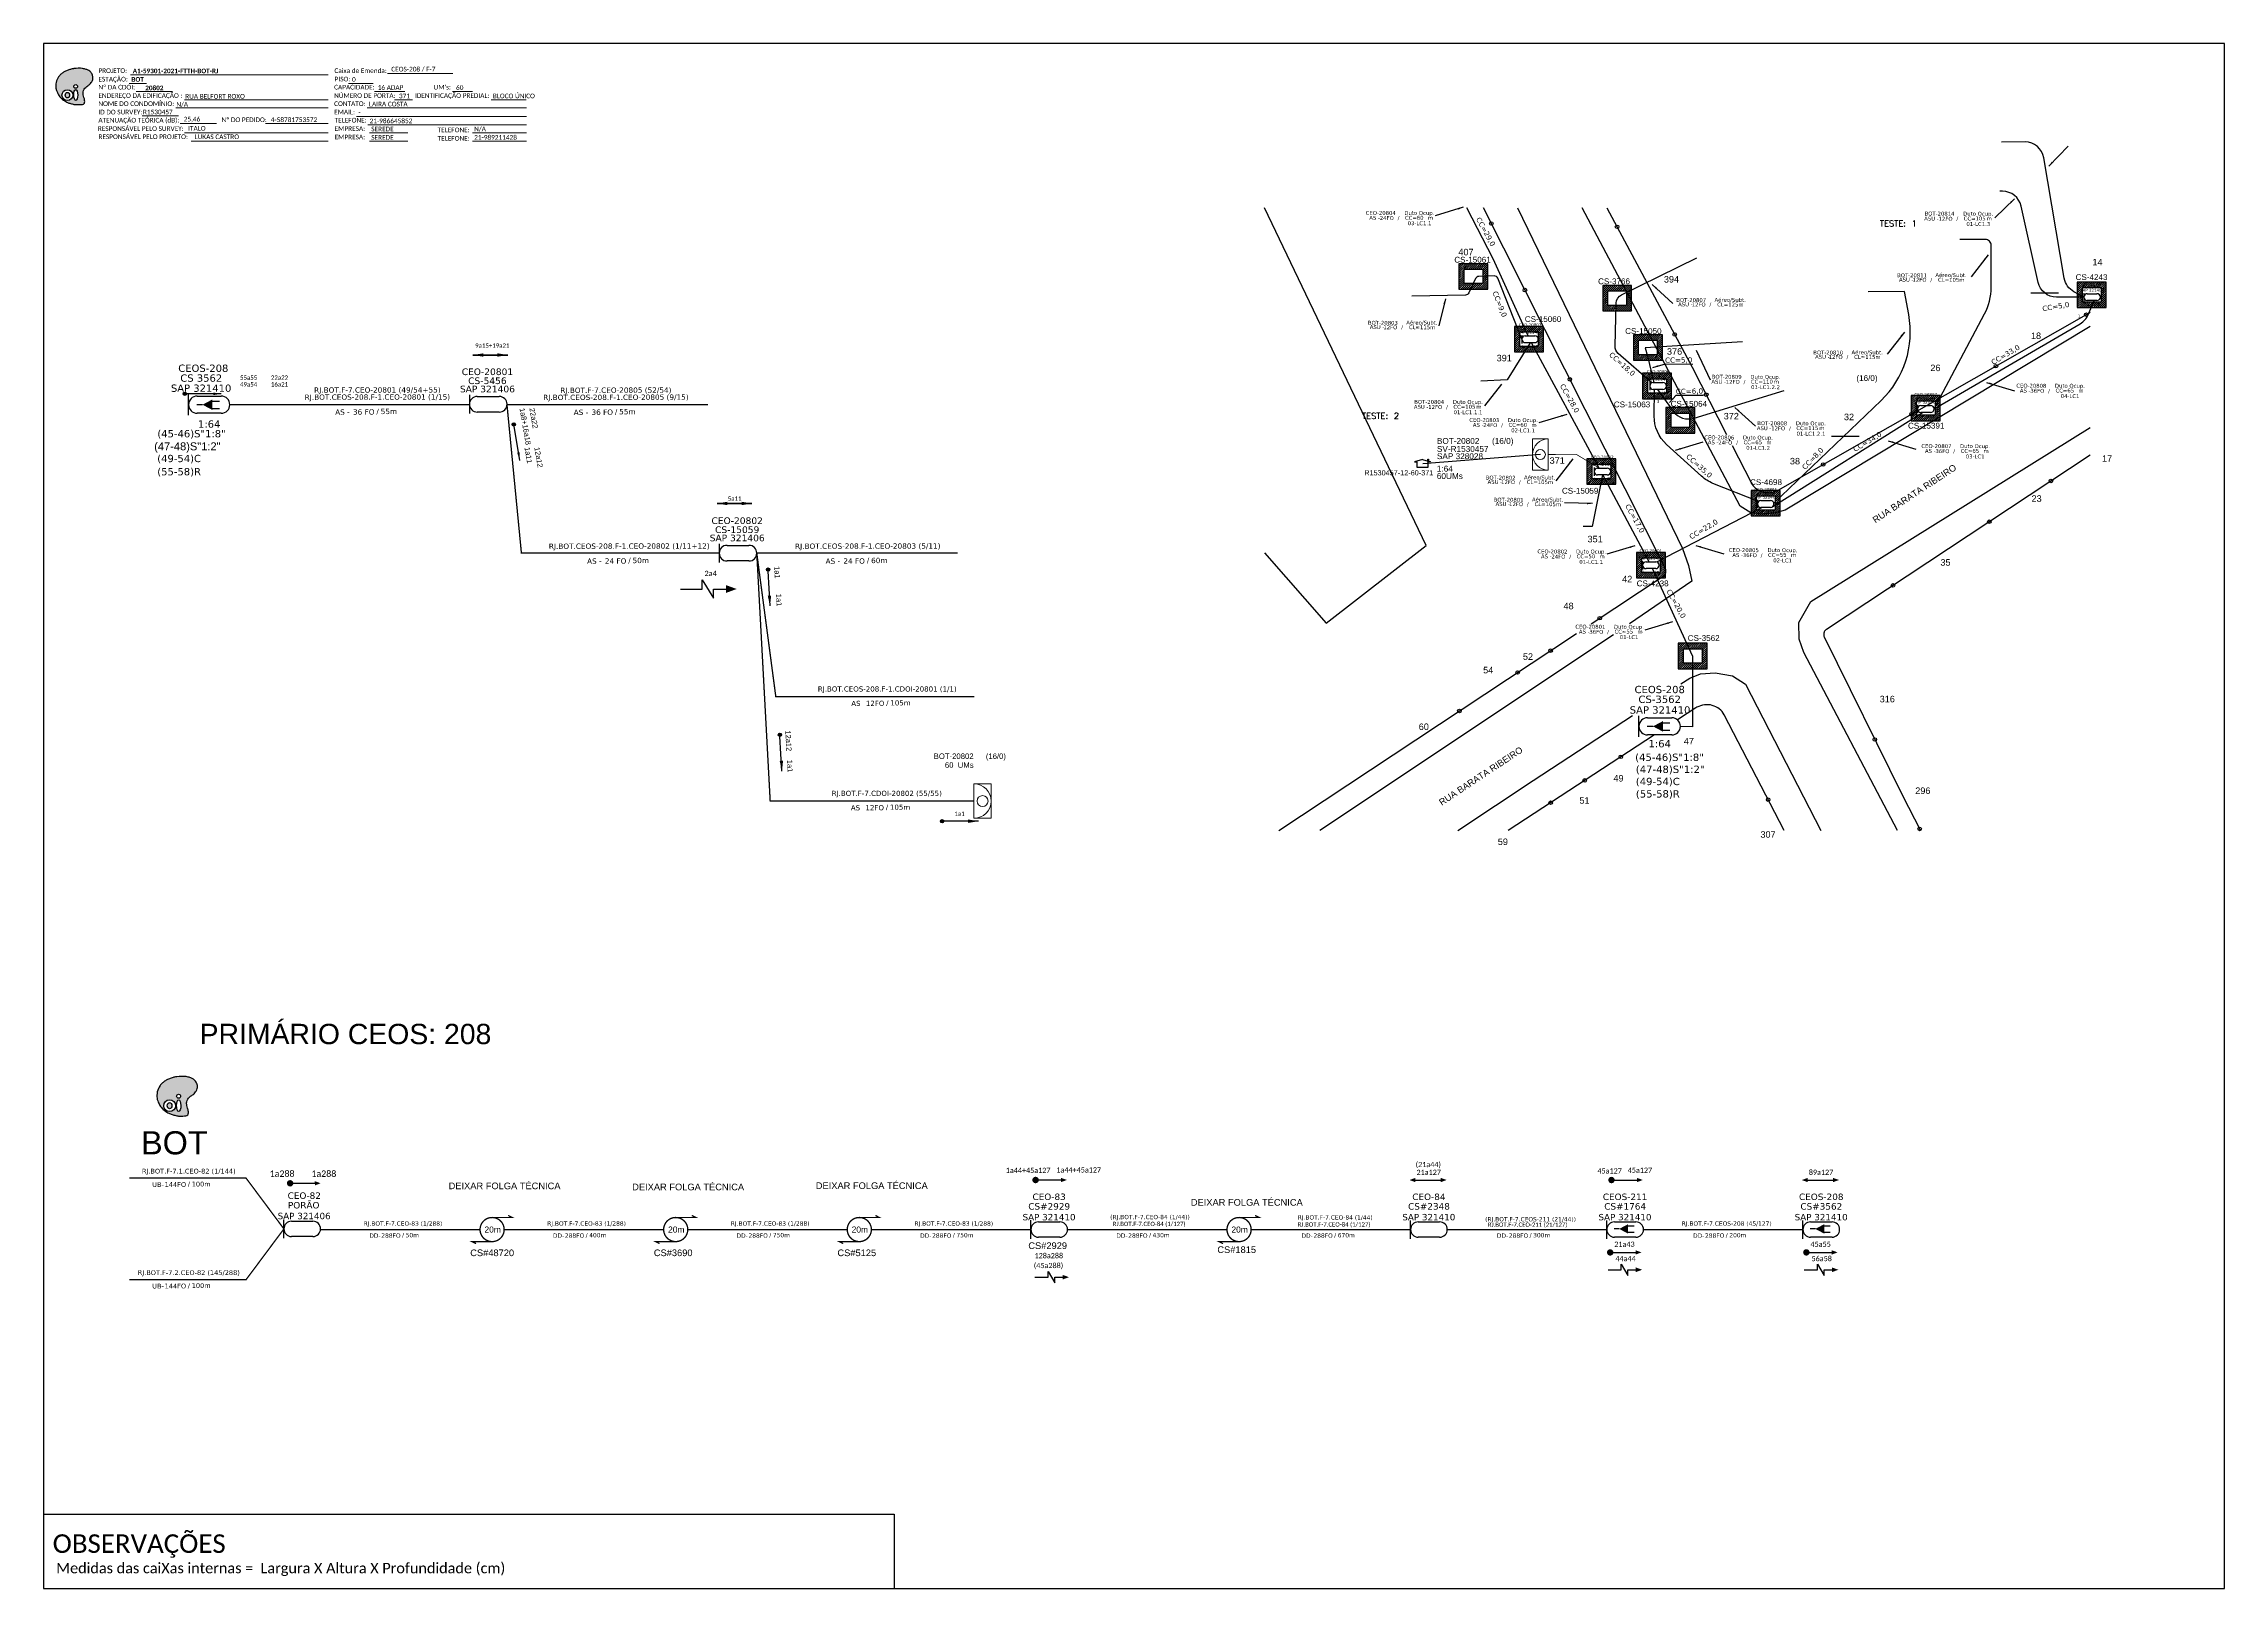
# Model space of a CAD drawing. Extents: x -89 to 2622484776, y -1852823961 to 1299.
# Drawn here: x -89 to 749, y 705 to 1299 of the extents above; entities that cross this region are included whole.
import ezdxf
from ezdxf.enums import TextEntityAlignment as Align

# ---------------------------------------------------------------- set-up
doc = ezdxf.new("R2010")
doc.units = 0
for name, color, linetype in [('10.0-Cartográfico', 252, 'Continuous'), ('10.1-Caixas Subterrâneas', 5, 'Continuous'), ('10.2-Nº Policía', 2, 'Continuous'), ('10.3-Nome das Ruas', 252, 'Continuous'), ('20.4-CEO', 1, 'Continuous'), ('20.4-CEOS', 1, 'Continuous'), ('20.5-CABO AÉREO', 1, 'Continuous'), ('20.5-CEO', 1, 'Continuous'), ('CAP a instalar', 1, 'Continuous'), ('celulas gpon', 7, 'Continuous'), ('CEO', 5, 'Continuous'), ('label_cabos', 7, 'Continuous'), ('Legenda', 1, 'Continuous'), ('SETA', 7, 'Continuous'), ('Seta indicação do cabo', 7, 'Continuous'), ('surveys', 7, 'Continuous'), ('surveys legendas', 7, 'Continuous')]:
    doc.layers.add(name, color=color, linetype=linetype)
for name, color, linetype, lineweight in [("20.0-LEGENDA DOS CDO'S", 1, 'Continuous', 0), ('20.1-CDO_INTERIOR', 1, 'Continuous', 0), ('40.1-ETIQUETAS', 1, 'Continuous', 20)]:
    doc.layers.add(name, color=color, linetype=linetype, lineweight=lineweight)
doc.layers.add('EXTRA', color=50, linetype='Continuous', plot=False)
doc.styles.add('ARIAL', font='arial.ttf')
doc.styles.add('ROMANS', font='romans')
doc.styles.add('siredit', font='verdana.ttf')
doc.styles.get("Standard").update_dxf_attribs({"font": 'arial.ttf'})
doc.styles.add('WMF-Calibri0', font='calibri.ttf')
doc.styles.add('WMF-Calibri1', font='calibrib.ttf')
doc.linetypes.add('FENCELINE1', pattern='A,0.25,-0.1,[133,ltypeshp.shx,S=0.1,R=0,X=-0.1,Y=0],-0.1,1', length=1.45)
doc.dimstyles.new('CC', dxfattribs={"dimtxt": 1, "dimasz": 2, "dimexe": 0.18, "dimexo": 0.0625, "dimgap": 0.09, "dimtad": 0, "dimdec": 0, "dimrnd": 1, "dimzin": 0, "dimdsep": 46, "dimtxsty": 'siredit', "dimblk": 'NONE', "dimcen": 0, "dimse1": 1, "dimse2": 1, "dimsd1": 1, "dimsd2": 1, "dimclrt": 7, "dimadec": 0, "dimazin": 0, "dimtfac": 1, "dimtdec": 0, "dimtofl": 0, "dimtmove": 0, "dimatfit": 3, "dimfxl": 0, "dimtolj": 1, "dimtzin": 0, "dimarcsym": 0})
doc.dimstyles.get("Standard").update_dxf_attribs({"dimtxt": 0.18, "dimasz": 0.18, "dimexe": 0.18, "dimexo": 0.0625, "dimgap": 0.09, "dimtad": 0, "dimtih": 1, "dimtoh": 1, "dimdec": 4, "dimzin": 0, "dimdsep": 46, "dimtxsty": 'Standard', "dimcen": 0.09, "dimadec": 0, "dimazin": 0, "dimtfac": 1, "dimtdec": 4, "dimtofl": 0, "dimtmove": 0, "dimatfit": 3, "dimfxl": 0, "dimtolj": 1, "dimtzin": 0, "dimarcsym": 0})

# ---------------------------------------------------------------- blocks, each defined once
blk = doc.blocks.new('OI')
h = blk.add_hatch(color=40)
edge = h.paths.add_edge_path()
edge.add_spline(control_points=[(4.35, -0.67), (3.92, -0.99), (3.26, -1.5), (2.81, -2.59), (2.9, -3.5), (3.06, -4.27), (3.31, -4.85), (3.37, -5.39), (3.4, -5.88), (3.2, -6.4), (2.54, -6.61), (1.65, -6.63), (0.55, -6.67), (-0.56, -6.42), (-1.61, -6.14), (-2.77, -5.61), (-3.92, -4.77), (-4.89, -3.7), (-5.34, -2.65), (-5.6, -1.94), (-5.85, -0.96), (-5.71, 0.47), (-5.1, 2.02), (-4.14, 3.02), (-3.3, 3.61), (-2.37, 4.16), (-1.36, 4.44), (-0.56, 4.7), (0.79, 4.85), (2.24, 4.97), (3.79, 4.57), (4.67, 4.21), (5.44, 3.65), (5.76, 2.99), (6.03, 2.21), (6.01, 1.46), (5.72, 0.64), (5.31, 0.08), (4.88, -0.38), (4.51, -0.55), (4.35, -0.67)], knot_values=[0, 0, 0, 0, 1.60434, 2.417191, 3.427595, 4.282808, 4.776746, 5.304182, 5.888771, 6.258406, 6.858137, 7.79129, 8.986195, 10.124242, 11.187857, 12.242908, 13.953784, 15.414161, 16.515391, 17.349188, 17.675853, 19.552021, 21.515531, 22.568638, 23.63245, 24.621084, 25.782718, 26.745347, 27.142653, 29.870543, 31.004649, 31.921532, 32.709589, 33.801391, 34.042471, 35.192333, 35.971461, 36.628871, 37.254359, 37.836911, 37.836911, 37.836911, 37.836911], degree=3, periodic=0)
h.paths.add_polyline_path([(1.13, -0.87, -1), (-0.04, -0.87, -1)], flags=16)
edge = h.paths.add_edge_path(flags=16)
edge.add_ellipse((0.56, -3.59), major_axis=(-0.02, 1.71), ratio=0.361305, start_angle=0, end_angle=360)
h.paths.add_polyline_path([(-0.36, -3.62, -1), (-3.8, -3.62, -1)], flags=16)
edge = h.paths.add_edge_path(flags=0)
edge.add_ellipse((-2.08, -3.62), major_axis=(0, 0.885), ratio=0.758294, start_angle=0, end_angle=360)
at = {"color": 40}
for centre, radius in [((-2.08, -3.62), 1.72), ((0.54, -0.87), 0.587)]:
    blk.add_circle(centre, radius, dxfattribs=at)
blk.add_ellipse((-2.08, -3.62), major_axis=(0, 0.885), ratio=0.758294, start_param=-3.141592653589792, end_param=3.141592653589792, dxfattribs=at)
blk.add_ellipse((0.56, -3.59), major_axis=(-0.02, 1.71), ratio=0.361305, dxfattribs=at)
at = {"color": 40, "start_tangent": (-0.800898, -0.598801), "end_tangent": (-0.800898, -0.598801)}
blk.add_spline([(4.35, -0.67), (3.2, -1.78), (2.9, -2.54), (2.92, -3.55), (3.12, -4.38), (3.28, -4.85), (3.37, -5.37), (3.35, -5.95), (3.2, -6.29), (2.66, -6.55), (1.73, -6.63), (0.54, -6.62), (-0.58, -6.41), (-1.6, -6.11), (-2.56, -5.67), (-3.95, -4.67), (-4.89, -3.56), (-5.37, -2.56), (-5.64, -1.78), (-5.72, -1.46), (-5.63, 0.42), (-4.84, 2.22), (-4.13, 2.99), (-3.27, 3.62), (-2.4, 4.09), (-1.3, 4.47), (-0.37, 4.72), (0.02, 4.77), (2.75, 4.8), (3.85, 4.53), (4.69, 4.16), (5.31, 3.68), (5.85, 2.73), (5.93, 2.5), (5.94, 1.35), (5.67, 0.62), (5.29, 0.08), (4.84, -0.36), (4.35, -0.67)], degree=3, dxfattribs=at)
blk = doc.blocks.new('CARIMBO')
at = {"color": 7, "lineweight": 0}
for points in [[(134.48, -16.3), (159.61, -16.3)], [(35.15, -20.06), (41.7, -20.06)], [(35.66, -16.79), (111.64, -16.79)], [(37.81, -23.14), (51.75, -23.14)], [(119.43, -20.02), (128.92, -20.02)], [(129.48, -23.14), (141.1, -23.14)], [(159.42, -23.14), (167.09, -23.14)], [(40.13, -32.55), (54.07, -32.55)], [(52.97, -29.48), (111.64, -29.48)], [(56.38, -26.37), (111.64, -26.37)], [(122.56, -32.72), (187.83, -32.72)], [(126.6, -29.48), (187.83, -29.48)], [(137.07, -26.37), (144.01, -26.37)], [(174.24, -26.37), (187.8, -26.37)], [(54.67, -35.52), (68.61, -35.52)], [(56.38, -39.07), (111.64, -39.07)], [(126.84, -35.96), (187.83, -35.96)], [(127.45, -39.07), (142.25, -39.07)], [(167.06, -39.07), (187.83, -39.07)], [(58.87, -42.31), (111.64, -42.31)], [(127.45, -42.31), (142.25, -42.31)], [(167.06, -42.31), (187.83, -42.31)]]:
    blk.add_lwpolyline(points, dxfattribs=at)
at = {"color": 7, "xscale": 1.213923925163967, "yscale": 1.213923925163967, "zscale": 1.213923925163967, "rotation": 0.1532896023949059}
blk.add_blockref('OI', (13.86, -20.16), dxfattribs=at)
at = {"color": 7, "lineweight": 0, "style": 'WMF-Calibri0'}
for s, height, p in [('PROJETO:', 1.793, (23.26, -16.04)), ('Caixa de Emenda:', 1.7927, (114.02, -16.04)), ('ESTAÇÃO:', 1.793, (23.26, -19.32)), ('ENDEREÇO DA EDIFICAÇÃO :', 1.7927, (23.26, -25.63)), ('Nº DA CDOI:', 1.7927, (23.26, -22.39)), ('CAPACIDADE:', 1.7927, (113.91, -22.39)), ('NÚMERO DE PORTA:', 1.7927, (113.91, -25.63)), ('PISO:', 1.793, (114.09, -19.28)), ('IDENTIFICAÇÃO PREDIAL:', 1.7927, (144.99, -25.63)), ("UM's:", 1.793, (152.15, -22.39)), ('ATENUAÇÃO TEÓRICA (dB):', 1.7927, (23.26, -35.09)), ('NOME DO CONDOMÍNIO:', 1.7927, (23.26, -28.74)), ('ID DO SURVEY:', 1.7927, (23.26, -31.97)), ('CONTATO:', 1.793, (113.91, -28.74)), ('EMAIL:', 1.793, (113.91, -31.97)), ('TELEFONE:', 1.793, (114.09, -35.09)), ('RESPONSÁVEL PELO SURVEY:', 1.7927, (23.02, -38.32)), ('RESPONSÁVEL PELO PROJETO:', 1.7927, (23.26, -41.44)), ('EMPRESA:', 1.793, (114.09, -38.32)), ('EMPRESA:', 1.793, (114.09, -41.56)), ('TELEFONE:', 1.793, (153.7, -38.83)), ('TELEFONE:', 1.793, (153.7, -42.06))]:
    blk.add_text(s, height=height, dxfattribs=at).set_placement(p)
at = {"color": 7, "lineweight": 0, "flags": 8}
for tag, p, style in [('PROJ', (36.46, -16.13), 'WMF-Calibri1'), ('CEOS-XX', (135.87, -15.46), 'WMF-Calibri0'), ('EST', (35.94, -19.41), 'WMF-Calibri1'), ('LOGRADOURO', (56.65, -25.91), 'WMF-Calibri0'), ('PISO_PTR', (120.78, -19.42), 'WMF-Calibri0'), ('CAPAC.', (130.66, -22.52), 'WMF-Calibri0'), ('N°', (138.85, -25.77), 'WMF-Calibri0'), ("UC'S", (160.78, -22.54), 'WMF-Calibri0'), ('N°PREDIO', (174.94, -25.77), 'WMF-Calibri0'), ('_ID_', (40.39, -31.94), 'WMF-Calibri0'), ('NOME_DO_COND.', (53.23, -29.02), 'WMF-Calibri0'), ('O_POTEN', (56.06, -34.68), 'WMF-Calibri0'), ('EMAIL', (123.26, -32.12), 'WMF-Calibri0'), ('NOME_DO_CONTATO', (127.3, -28.89), 'WMF-Calibri0'), ('RES_SURVEY', (57.78, -38.23), 'WMF-Calibri0'), ('RES_PROJ', (60.27, -41.47), 'WMF-Calibri0'), ('TELEFONE', (127.55, -35.36), 'WMF-Calibri0'), ('EMP_RESP_SURVEY', (128.16, -38.47), 'WMF-Calibri0'), ('EMP_RESP_PROJ', (128.16, -41.71), 'WMF-Calibri0'), ('CONT_RESP_SURVEY', (167.76, -38.47), 'WMF-Calibri0'), ('CONT_RESP_PROJ', (167.76, -41.71), 'WMF-Calibri0')]:
    blk.add_attdef(tag, p, '', height=1.79, dxfattribs=dict(at, style=style))
at = {"color": 7, "lineweight": 0, "style": 'WMF-Calibri1', "flags": 8}
blk.add_attdef("N° CDO'S", text='', height=1.79, dxfattribs=at).set_placement((44.78, -22.68), align=Align.CENTER)
blk = doc.blocks.new('ETIQUETA_RS5F')
at = {"layer": '40.1-ETIQUETAS', "color": 0, "style": 'siredit'}
blk.add_text('/', height=1.5, dxfattribs=at).set_placement((1.58, -1.95), align=Align.MIDDLE_RIGHT)
for tag, p in [('ETIQUETA_R_SECUNDARIA', (1.21, 2.1)), ('ETIQUETA_R_PRIMARIA', (1.21, 4.1)), ('F_ATIVAS/F_MORTAS', (1.14, -4.24))]:
    blk.add_attdef(tag, text='', height=1.5, dxfattribs=at).set_placement(p, align=Align.MIDDLE_CENTER)
for tag, p in [('TIPO_CABO', (-6.58, -2.12)), ('CAP_CABO', (0.4, -2.09))]:
    blk.add_attdef(tag, text='', height=1.5, dxfattribs=at).set_placement(p, align=Align.MIDDLE_RIGHT)
blk.add_attdef('METROS', text='', height=1.5, dxfattribs=at).set_placement((2.14, -1.95), align=Align.MIDDLE_LEFT)
for tag, p in [('FUSÃO_1', (0.85, -8.39)), ('FUSÃO_2', (0.85, -10.6)), ('FUSÃO_3', (0.85, -12.93)), ('FUSÃO_4', (0.85, -15.14)), ('FUSÃO_5', (0.85, -17.16))]:
    blk.add_attdef(tag, text='', height=1.5, dxfattribs=at).set_placement(p, align=Align.CENTER)
blk = doc.blocks.new('DV')
at = {"linetype": 'Continuous'}
blk.add_circle((0, 0), 0.00000275, dxfattribs=at)
blk = doc.blocks.new('*X76')
at = {"color": 0, "linetype": 'Continuous'}
for p, q in [((-1.25, 0.34099), (-0.49099, 1.1)), ((-1.25, 0.517767), (-0.667767, 1.1)), ((-1.25, 0.694544), (-0.844544, 1.1)), ((-1.25, 0.87132), (-1.02132, 1.1)), ((-1.25, 1.048097), (-1.198097, 1.1)), ((-1.25, 0.164214), (-0.8035, 0.610714)), ((-1.25, -0.012563), (-0.8035, 0.433937)), ((-1.25, -0.18934), (-0.8035, 0.25716)), ((-1.25, -0.366117), (-0.8035, 0.080383)), ((-0.789214, 0.625), (-0.314214, 1.1)), ((-0.612437, 0.625), (-0.137437, 1.1)), ((-0.43566, 0.625), (0.03934, 1.1)), ((-0.258883, 0.625), (0.216117, 1.1)), ((-0.082107, 0.625), (0.392893, 1.1)), ((0.09467, 0.625), (0.56967, 1.1)), ((0.271447, 0.625), (0.746447, 1.1)), ((0.448223, 0.625), (0.923223, 1.1)), ((0.625, 0.625), (1.1, 1.1)), ((0.801777, 0.625), (1.25, 1.073223)), ((0.8035, 0.449947), (1.25, 0.896447)), ((0.8035, 0.27317), (1.25, 0.71967)), ((0.8035, 0.096393), (1.25, 0.542893)), ((0.8035, -0.080383), (1.25, 0.366117)), ((0.8035, -0.25716), (1.25, 0.18934)), ((0.8035, -0.433937), (1.25, 0.012563)), ((-1.25, -0.542893), (-0.8035, -0.096393)), ((-1.25, -0.71967), (-0.8035, -0.27317)), ((-1.25, -0.896447), (-0.8035, -0.449947)), ((-1.25, -1.073223), (-0.801777, -0.625)), ((-1.1, -1.1), (-0.625, -0.625)), ((-0.923223, -1.1), (-0.448223, -0.625)), ((-0.746447, -1.1), (-0.271447, -0.625)), ((-0.56967, -1.1), (-0.09467, -0.625)), ((-0.392893, -1.1), (0.082107, -0.625)), ((-0.216117, -1.1), (0.258883, -0.625)), ((-0.03934, -1.1), (0.43566, -0.625)), ((0.137437, -1.1), (0.612437, -0.625)), ((0.314214, -1.1), (0.789214, -0.625)), ((0.49099, -1.1), (1.25, -0.34099)), ((0.667767, -1.1), (1.25, -0.517767)), ((0.8035, -0.610714), (1.25, -0.164214)), ((0.844544, -1.1), (1.25, -0.694544)), ((1.02132, -1.1), (1.25, -0.87132)), ((1.198097, -1.1), (1.25, -1.048097))]:
    blk.add_line(p, q, dxfattribs=at)
blk = doc.blocks.new('MANHOLE_MQ')
at = {"color": 0, "linetype": 'Continuous'}
for p, q in [((0.00000623, 0.00000569), (-0.00000627, 0.00000569)), ((-0.00000627, 0.00000569), (-0.00000627, -0.00000531)), ((-0.00000404, 0.00000331), (0.00000399, 0.00000331)), ((-0.00000404, -0.00000294), (-0.00000404, 0.00000331)), ((0.00000399, 0.00000331), (0.00000399, -0.00000294)), ((0.00000623, -0.00000531), (0.00000623, 0.00000569)), ((-0.00000627, -0.00000531), (0.00000623, -0.00000531)), ((0.00000399, -0.00000294), (-0.00000404, -0.00000294)), ((0.00000399, -0.00000294), (0.00000399, -0.00000294))]:
    blk.add_line(p, q, dxfattribs=at)
at = {"color": 0, "linetype": 'Continuous', "xscale": 5e-06, "yscale": 5e-06, "zscale": 1e-05}
blk.add_blockref('*X76', (-0.00000002, 0.00000019), dxfattribs=at)
blk = doc.blocks.new('_None')
blk = doc.blocks.new('Inst CB DT OCUP CFOA-SM-AS-80-TS-24')
at = {"layer": 'label_cabos', "color": 0, "style": 'siredit'}
for tag, flags, p in [('ID_ATIVIDADE', 3, (1.31, 2.67)), ('FATOR', 1, (11.56, 2.55))]:
    blk.add_attdef(tag, text='', height=1, rotation=359.69, dxfattribs=dict(at, flags=flags)).set_placement(p, align=Align.MIDDLE_CENTER)
for tag, p in [('TIPO_CABO', (1.76, 0)), ('DESTINO_CABO', (3.13, 1.26)), ('CABO', (4.69, -0.05)), ('/', (7.71, -0.05)), ('LANCE', (10.91, 0)), ('TIPO_CABO', (13.11, 1.24)), ('UND', (15.96, 0)), ('FID', (13.15, -1.41))]:
    blk.add_attdef(tag, text='', height=1, rotation=359.69, dxfattribs=at).set_placement(p, align=Align.MIDDLE_CENTER)
blk.add_attdef('QTDE', (12.43, -0.47), '', height=1, rotation=359.69, dxfattribs=at)
blk = doc.blocks.new('LEGENDA DOS CABOS')
at = {"layer": 'EXTRA', "color": 0, "style": 'siredit'}
for tag, p in [('ID', (4.6, 0.97)), ('XX', (9.03, 0.97))]:
    blk.add_attdef(tag, text='', height=0.48, rotation=359.69, dxfattribs=at).set_placement(p, align=Align.MIDDLE_CENTER)
at = {"layer": 'Legenda', "color": 0, "style": 'siredit'}
for tag, p in [('TIPO_CABO', (1.31, 0)), ('CABO', (4.69, -0.05)), ('/', (6.81, -0.05)), ('METROS', (10.03, -0.05))]:
    blk.add_attdef(tag, text='', height=0.8, rotation=359.69, dxfattribs=at).set_placement(p, align=Align.MIDDLE_CENTER)
blk = doc.blocks.new('Inst CB DT OCUP CFOA-SM-ASU-120-S-12')
at = {"layer": 'label_cabos', "color": 0, "style": 'siredit'}
for tag, flags, p in [('ID_ATIVIDADE', 3, (1.31, 2.67)), ('FATOR', 1, (11.56, 2.55))]:
    blk.add_attdef(tag, text='', height=1, rotation=359.69, dxfattribs=dict(at, flags=flags)).set_placement(p, align=Align.MIDDLE_CENTER)
for tag, p in [('TIPO_CABO', (1.26, 0)), ('DESTINO_CABO', (3.13, 1.26)), ('CABO', (4.69, -0.05)), ('/', (7.71, -0.05)), ('LANCE', (10.91, 0)), ('TIPO_CABO', (13.11, 1.24)), ('UND', (15.96, 0)), ('FID', (13.15, -1.41))]:
    blk.add_attdef(tag, text='', height=1, rotation=359.69, dxfattribs=at).set_placement(p, align=Align.MIDDLE_CENTER)
blk.add_attdef('QTDE', (12.43, -0.47), '', height=1, rotation=359.69, dxfattribs=at)
blk = doc.blocks.new('Inst CB DT OCUP CFOA-SM-AS-80-TS-36')
at = {"layer": 'label_cabos', "color": 0, "style": 'siredit'}
for tag, flags, p in [('ID_ATIVIDADE', 3, (1.31, 2.67)), ('FATOR', 1, (11.56, 2.55))]:
    blk.add_attdef(tag, text='', height=1, rotation=359.69, dxfattribs=dict(at, flags=flags)).set_placement(p, align=Align.MIDDLE_CENTER)
for tag, p in [('TIPO_CABO', (1.76, 0)), ('DESTINO_CABO', (3.13, 1.26)), ('CABO', (4.69, -0.05)), ('/', (7.71, -0.05)), ('LANCE', (10.91, 0)), ('TIPO_CABO', (13.11, 1.24)), ('UND', (15.96, 0)), ('FID', (13.15, -1.41))]:
    blk.add_attdef(tag, text='', height=1, rotation=359.69, dxfattribs=at).set_placement(p, align=Align.MIDDLE_CENTER)
blk.add_attdef('QTDE', (12.43, -0.47), '', height=1, rotation=359.69, dxfattribs=at)
blk = doc.blocks.new('*U107')
at = {"layer": '20.4-CEOS', "color": 7, "style": 'siredit'}
for tag, p in [('FIBRAS_SPLITTER', (0, 0)), ('FIBRAS_TOP_C', (0, -4.13)), ('RESERVA_FINAIS', (0, -5.46))]:
    blk.add_attdef(tag, p, '', height=1.01, dxfattribs=at)
for tag, p, flags in [('ID_ATIVIDADE', (0, -6.77), 3), ('QTDE', (0, -9.4), 1), ('FATOR', (0, -8.09), 1), ('FID', (0, -10.71), 1)]:
    blk.add_attdef(tag, p, '', height=1.01, dxfattribs=dict(at, flags=flags))
blk = doc.blocks.new('*U109')
at = {"layer": '20.4-CEOS', "color": 7, "style": 'siredit'}
blk.add_attdef('FIBRAS_SPLITTER', (0, 0), '', height=1.01, dxfattribs=at)
for tag, p, flags in [('ID_ATIVIDADE', (0, -1.48), 3), ('FATOR', (0, -2.79), 1), ('QTDE', (0, -4.11), 1), ('FID', (0, -5.42), 1)]:
    blk.add_attdef(tag, p, '', height=1.01, dxfattribs=dict(at, flags=flags))
blk = doc.blocks.new('Teste  FTTH')
at = {"color": 0, "lineweight": 0, "style": 'ROMANS'}
for tag, p in [('TESTE', (-2.3, -0.29)), ('QTDE', (0.21, -0.29))]:
    blk.add_attdef(tag, p, '', height=0.48, dxfattribs=at)
for tag, p, flags in [('FID', (-2.23, -1.25), 1), ('FATOR', (-2.23, -2.03), 3), ('ID_ATIVIDADE', (-2.23, -2.72), 3)]:
    blk.add_attdef(tag, p, '', height=0.48, dxfattribs=dict(at, flags=flags))
blk = doc.blocks.new('SURVEY_SURVEY')
for p, q in [((0, 0.0000152), (-0.0000151, 0.0000108)), ((-0.0000151, 0.0000108), (-0.0000104, 0.0000108)), ((-0.0000103, 0), (-0.0000103, 0.0000108)), ((0.0000103, 0), (-0.0000103, 0)), ((0, 0.0000152), (0.0000151, 0.0000108)), ((0.0000101, 0.0000159), (0.0000117, 0.0000159)), ((0.0000101, 0.0000123), (0.0000101, 0.0000159)), ((0.0000151, 0.0000108), (0.0000103, 0.0000108)), ((0.0000103, 0.0000108), (0.0000103, 0)), ((0.0000117, 0.0000159), (0.0000117, 0.0000119))]:
    blk.add_line(p, q)
blk = doc.blocks.new('SETA 2')
at = {"layer": 'Seta indicação do cabo'}
h = blk.add_hatch(color=256, dxfattribs=at)
h.dxf.hatch_style = 1
h.paths.add_polyline_path([(348.974, 271.648, 1), (348.848, 271.648, 1)])
blk.add_circle((348.911, 271.648), 0.0626, dxfattribs=at)
blk.add_leader([(350.279, 271.648), (348.974, 271.648)], dimstyle='CC', override={"dimasz": 0.3}, dxfattribs=at)

msp = doc.modelspace()

# ---------------------------------------------------------------- hatches: boundary and pattern name
at = {"layer": 'Seta indicação do cabo'}
h = msp.add_hatch(color=256, dxfattribs=at)
h.dxf.hatch_style = 1
h.paths.add_polyline_path([(189.87, 1096.8, 1), (188.59, 1096.8, 1)])
h = msp.add_hatch(color=256, dxfattribs=at)
h.dxf.hatch_style = 1
h.paths.add_polyline_path([(194.44, 1033.26, 1), (193.16, 1033.26, 1)])
h = msp.add_hatch(color=256, dxfattribs=at)
h.dxf.hatch_style = 1
h.paths.add_polyline_path([(256.79, 1000.03, 1), (255.5, 1000.03, 1)])

# ---------------------------------------------------------------- linework, layer by layer
msp.add_lwpolyline([(-89.32, 705.02), (749.25, 705.02), (749.25, 1299.02), (-89.32, 1299.02), (-89.32, 705.02)])
at = {"color": 7, "lineweight": 0}
msp.add_lwpolyline([(-4.01, 1268.26), (20.14, 1268.26)], dxfattribs=at)
at = {"color": 4, "ltscale": 0.5}
msp.add_lwpolyline([(486.23, 1141.01), (441, 1137.5)], dxfattribs=at)
at = {"color": 7}
for points in [[(163.97, 1089.28), (163.97, 1092.84), (168.23, 1085.73), (168.23, 1089.28)], [(292.11, 862.06), (301.9, 862.06)], [(438.15, 862.05), (447.93, 862.05)], [(513.58, 862.05), (523.37, 862.05)], [(589.01, 862.05), (598.8, 862.05)], [(513.07, 834.21), (522.86, 834.21)], [(588.5, 834.21), (598.29, 834.21)], [(296.92, 824.67), (296.92, 826.84), (299.52, 822.51), (299.52, 824.67)], [(517.33, 827.52), (517.33, 829.69), (519.92, 825.35), (519.92, 827.52)], [(592.76, 827.52), (592.76, 829.69), (595.35, 825.35), (595.35, 827.52)], [(-89.24, 733.5), (237.71, 733.5), (237.71, 705.02)]]:
    msp.add_lwpolyline(points, dxfattribs=at)
for points, const_width in [([(4.86, 860.78, 1), (6.09, 860.79, 1)], 1.23), ([(291.5, 862.05, 1), (292.73, 862.06, 1)], 1.23), ([(512.96, 862.05, 1), (514.19, 862.05, 1)], 1.23), ([(83.14, 847.64, 1.000012), (83.14, 838.37, 0.999978)], 0.515), ([(153.74, 847.64, 1.000012), (153.74, 838.37, 0.999978)], 0.515), ([(224.34, 847.64, 1.000012), (224.34, 838.37, 0.999978)], 0.515), ([(370.37, 847.64, 1.000012), (370.37, 838.36, 0.999978)], 0.515), ([(512.46, 834.21, 1), (513.68, 834.22, 1)], 1.23), ([(587.89, 834.21, 1), (589.12, 834.22, 1)], 1.23)]:
    msp.add_lwpolyline(points, format="xyb", close=True, dxfattribs=dict(at, const_width=const_width))
at = {"color": 7, "const_width": 0.483}
for points in [[(83.14, 847.64), (90.86, 847.64), (89.32, 848.42)], [(153.74, 847.64), (161.46, 847.64), (159.92, 848.42)], [(224.34, 847.64), (232.06, 847.64), (230.52, 848.42)], [(370.37, 847.64), (378.1, 847.64), (376.55, 848.41)], [(83.14, 838.37), (75.41, 838.37), (76.95, 837.6)], [(153.74, 838.37), (146.01, 838.37), (147.55, 837.6)], [(224.34, 838.37), (216.61, 838.37), (218.16, 837.6)], [(370.37, 838.36), (362.64, 838.36), (364.19, 837.59)]]:
    msp.add_lwpolyline(points, dxfattribs=at)
at = {"layer": '10.0-Cartográfico'}
for points in [[(380.15, 1103.25), (403.81, 1076.21), (442.26, 1105.98), (380.15, 1235.83)], [(505.75, 1075.9), (533.5, 1094.26), (533.63, 1094.36), (533.76, 1094.46), (533.88, 1094.57), (533.99, 1094.69), (534.09, 1094.82), (534.18, 1094.95), (534.26, 1095.09), (534.33, 1095.23), (534.39, 1095.38), (534.44, 1095.53), (534.48, 1095.68), (534.5, 1095.83), (534.52, 1095.99), (534.52, 1096.15), (534.51, 1096.3), (534.49, 1096.46), (534.46, 1096.61), (534.41, 1096.76), (534.36, 1096.91), (534.29, 1097.05), (487.92, 1189.07), (464.35, 1235.83)], [(477.4, 1235.83), (540.86, 1104.86), (543.21, 1098.34), (544.43, 1092.33), (520.46, 1075.88)], [(697.59, 1190.22), (580.4, 1119.57), (576.18, 1118.43), (571.6, 1118.12), (567.15, 1118.59), (563.02, 1121.11), (502.3, 1235.83)], [(511.83, 1235.83), (544.61, 1174.61), (557.81, 1148.72)], [(559.97, 1144.46), (567.23, 1130.21), (567.61, 1129.58), (568.06, 1129), (568.55, 1128.46), (569.1, 1127.97), (569.72, 1127.54), (570.38, 1127.17), (571.07, 1126.88), (571.78, 1126.64), (572.54, 1126.47), (573.3, 1126.39), (574.06, 1126.35), (574.84, 1126.43), (575.57, 1126.55), (576.33, 1126.76), (577.03, 1127.02), (577.71, 1127.36), (696.18, 1194.81), (697.59, 1195.7)], [(590.28, 1084.45), (697.59, 1151.45)], [(558.8, 1146.76), (558.98, 1146.41)], [(697.59, 1140.81), (596.2, 1073.75), (595.98, 1073.61), (595.82, 1073.42), (595.65, 1073.24), (595.5, 1073.06), (595.38, 1072.85), (595.29, 1072.63), (595.22, 1072.4), (595.2, 1072.15), (595.18, 1071.92), (595.18, 1071.7), (595.23, 1071.45), (595.28, 1071.22), (595.38, 1070.97)], [(623.49, 996.49), (587.53, 1064.88), (585.74, 1070.04), (585.65, 1076.42), (590.28, 1084.45)], [(385.7, 996.49), (500.14, 1072.2)], [(514.4, 1071.75), (401.43, 996.49)], [(595.38, 1070.97), (625.47, 1009.88), (632.37, 996.49)], [(540.29, 1052.83), (543.65, 1055.04), (547.84, 1056.71), (553.44, 1057.1), (560.13, 1055.87), (565.08, 1052.69), (594.05, 996.49)], [(454.54, 996.49), (483.43, 1015.61), (521.65, 1040.64)], [(579.94, 996.49), (556.87, 1040.97), (556.52, 1041.57), (556.07, 1042.18), (555.57, 1042.72), (555.01, 1043.19), (554.41, 1043.63), (553.75, 1043.99), (553.06, 1044.3), (552.32, 1044.54), (551.59, 1044.71), (550.83, 1044.79), (550.05, 1044.8), (549.29, 1044.75), (548.53, 1044.63), (547.8, 1044.42), (547.1, 1044.14), (546.42, 1043.81), (546.05, 1043.58), (538.98, 1038.97)], [(530.09, 1033.17), (473.83, 996.49)]]:
    msp.add_lwpolyline(points, dxfattribs=at)
at = {"layer": '20.1-CDO_INTERIOR', "lineweight": 18}
msp.add_lwpolyline([(483.23, 1135.01), (483.22, 1147.02), (489.23, 1147.02), (489.24, 1135.01)], close=True, dxfattribs=at)
at = {"layer": '20.1-CDO_INTERIOR', "color": 1, "lineweight": 18}
msp.add_lwpolyline([(275.04, 1001.13), (275.04, 1014.39), (268.41, 1014.39), (268.41, 1001.13)], close=True, dxfattribs=at)
at = {"layer": '20.1-CDO_INTERIOR', "lineweight": 18}
msp.add_circle((486.23, 1141.01), 1.92, dxfattribs=at)
at = {"layer": '20.1-CDO_INTERIOR', "color": 1, "lineweight": 18}
msp.add_circle((271.73, 1007.76), 2.12, dxfattribs=at)
at = {"layer": '20.1-CDO_INTERIOR', "lineweight": 18}
msp.add_arc((489.24, 1141.02), 6.01, 90.02759, 270.02759, dxfattribs=at)
at = {"layer": '20.1-CDO_INTERIOR', "color": 1, "lineweight": 18}
msp.add_arc((268.41, 1007.76), 6.63, 270, 90, dxfattribs=at)
at = {"layer": '20.4-CEO', "color": 7}
for p, q in [((6.01, 846.18), (14.25, 846.18)), ((14.25, 840.31), (6.01, 840.31))]:
    msp.add_line(p, q, dxfattribs=at)
at = {"layer": '20.4-CEO', "color": 7, "const_width": 0.491}
for points in [[(-56.41, 862.85), (-11.48, 862.8), (3.08, 843.25)], [(-56.41, 823.73), (-11.48, 823.71), (3.08, 843.25)]]:
    msp.add_lwpolyline(points, dxfattribs=at)
at = {"layer": '20.4-CEO', "color": 7}
msp.add_lwpolyline([(3.08, 839.71), (3.08, 846.79)], dxfattribs=at)
for centre, start, end in [((6.01, 843.25), 90, 270), ((14.25, 843.25), 270, 90)]:
    msp.add_arc(centre, 2.94, start, end, dxfattribs=at)
at = {"layer": '20.4-CEOS', "color": 7}
for p, q in [((-30.29, 1163.48), (-21.02, 1163.48)), ((-21.02, 1156.87), (-30.29, 1156.87)), ((527.46, 1039.81), (536.77, 1039.81)), ((536.77, 1033.17), (527.46, 1033.17)), ((293.24, 845.94), (301.47, 845.94)), ((301.47, 840.07), (293.24, 840.07)), ((439.27, 845.94), (447.5, 845.94)), ((447.5, 840.06), (439.27, 840.06)), ((514.7, 845.94), (522.94, 845.94)), ((522.94, 840.06), (514.7, 840.06))]:
    msp.add_line(p, q, dxfattribs=at)
at = {"layer": '20.4-CEOS', "color": 5}
for p, q in [((590.13, 845.94), (598.37, 845.94)), ((598.37, 840.06), (590.13, 840.06))]:
    msp.add_line(p, q, dxfattribs=at)
at = {"layer": '20.4-CEOS', "color": 7}
for points in [[(-33.59, 1156.19), (-33.59, 1164.16)], [(-28.21, 1160.17), (-30.44, 1160.17)], [(-24.56, 1161.49), (-21.74, 1161.49)], [(-24.56, 1158.74), (-21.74, 1158.74)], [(524.14, 1032.49), (524.14, 1040.49)], [(529.54, 1036.49), (527.31, 1036.49)], [(533.22, 1037.81), (536.04, 1037.81)], [(533.22, 1035.05), (536.04, 1035.05)], [(290.3, 839.47), (290.3, 846.55)], [(436.33, 839.46), (436.33, 846.54)], [(511.77, 839.46), (511.77, 846.54)], [(516.54, 843.25), (514.56, 843.25)], [(519.78, 844.41), (522.28, 844.41)], [(519.78, 841.97), (522.28, 841.97)]]:
    msp.add_lwpolyline(points, dxfattribs=at)
for points in [[(-28.21, 1160.17, 0, 4.08, 0), (-24.39, 1160.17, 4.08, 4.08, 0)], [(529.54, 1036.49, 0, 4.1, 0), (533.39, 1036.49, 4.1, 4.1, 0)], [(516.54, 843.25, 0, 3.62, 0), (519.93, 843.25, 3.62, 3.62, 0)]]:
    msp.add_lwpolyline(points, format="xyseb", dxfattribs=at)
at = {"layer": '20.4-CEOS', "color": 5}
for points in [[(587.2, 839.46), (587.2, 846.54)], [(591.97, 843.25), (589.99, 843.25)], [(595.22, 844.41), (597.72, 844.41)], [(595.22, 841.97), (597.72, 841.97)]]:
    msp.add_lwpolyline(points, dxfattribs=at)
msp.add_lwpolyline([(591.97, 843.25, 0, 3.62, 0), (595.37, 843.25, 3.62, 3.62, 0)], format="xyseb", dxfattribs=at)
at = {"layer": '20.4-CEOS', "color": 7}
for centre, radius, start, end in [((-30.29, 1160.17), 3.3, 90, 270), ((-21.02, 1160.17), 3.3, 270, 90), ((527.46, 1036.49), 3.32, 90, 270), ((536.77, 1036.49), 3.32, 270, 90), ((293.24, 843.01), 2.94, 90, 270), ((301.47, 843.01), 2.94, 270, 90), ((439.27, 843), 2.94, 90, 270), ((447.5, 843), 2.94, 270, 90), ((514.7, 843), 2.94, 90, 270), ((522.94, 843), 2.94, 270, 90)]:
    msp.add_arc(centre, radius, start, end, dxfattribs=at)
at = {"layer": '20.4-CEOS', "color": 5}
for centre, start, end in [((590.13, 843), 90, 270), ((598.37, 843), 270, 90)]:
    msp.add_arc(centre, 2.94, start, end, dxfattribs=at)
at = {"layer": '20.5-CABO AÉREO', "color": 7, "ltscale": 8, "const_width": 0.491}
for points in [[(17.17, 843.01), (78.5, 843.01)], [(87.77, 843.01), (149.1, 843.01)], [(158.37, 843.01), (219.7, 843.01)], [(228.97, 843.01), (290.3, 843.01)], [(304.41, 843.01), (365.73, 843.01)], [(375.01, 843), (436.33, 843)], [(450.44, 843), (511.77, 843)], [(525.87, 843), (587.2, 843)]]:
    msp.add_lwpolyline(points, dxfattribs=at)
at = {"layer": '20.5-CEO', "color": 7}
for p, q in [((696.53, 1202.85), (700.23, 1202.85)), ((700.23, 1200.21), (696.53, 1200.21)), ((480.41, 1186.68), (484.12, 1186.68)), ((484.12, 1184.03), (480.41, 1184.03)), ((529.65, 1168.68), (533.36, 1168.68)), ((533.36, 1166.03), (529.65, 1166.03)), ((77.43, 1163.36), (85.86, 1163.36)), ((85.86, 1157.35), (77.43, 1157.35)), ((632.56, 1159.85), (636.27, 1159.85)), ((636.27, 1157.21), (632.56, 1157.21)), ((571.02, 1123.33), (574.73, 1123.33)), ((574.73, 1120.68), (571.02, 1120.68)), ((526.86, 1099.79), (530.57, 1099.79)), ((530.57, 1097.14), (526.86, 1097.14))]:
    msp.add_line(p, q, dxfattribs=at)
at = {"layer": '20.5-CEO', "color": 5}
for p, q in [((508.23, 1135.79), (511.94, 1135.79)), ((511.94, 1133.15), (508.23, 1133.15)), ((173.47, 1106.09), (181.91, 1106.09)), ((181.91, 1100.08), (173.47, 1100.08))]:
    msp.add_line(p, q, dxfattribs=at)
at = {"layer": '20.5-CEO', "color": 7}
for points in [[(695.2, 1203.12), (695.2, 1199.94)], [(479.08, 1186.95), (479.08, 1183.76)], [(528.33, 1168.95), (528.33, 1165.76)], [(74.42, 1163.98), (74.42, 1156.73)], [(631.24, 1160.12), (631.24, 1156.94)], [(569.7, 1123.6), (569.7, 1120.41)], [(525.54, 1100.06), (525.54, 1096.87)]]:
    msp.add_lwpolyline(points, dxfattribs=at)
at = {"layer": '20.5-CEO', "color": 5}
for points in [[(506.91, 1136.06), (506.91, 1132.87)], [(170.46, 1106.71), (170.46, 1099.46)]]:
    msp.add_lwpolyline(points, dxfattribs=at)
at = {"layer": '20.5-CEO', "color": 7}
for centre, radius, start, end in [((696.53, 1201.53), 1.32, 90, 270), ((700.23, 1201.53), 1.32, 270, 90), ((480.41, 1185.36), 1.32, 90, 270), ((484.12, 1185.36), 1.32, 270, 90), ((529.65, 1167.36), 1.32, 90, 270), ((533.36, 1167.36), 1.32, 270, 90), ((77.43, 1160.36), 3.01, 90, 270), ((85.86, 1160.36), 3.01, 270, 90), ((632.56, 1158.53), 1.32, 90, 270), ((636.27, 1158.53), 1.32, 270, 90), ((571.02, 1122), 1.32, 90, 270), ((574.73, 1122), 1.32, 270, 90), ((526.86, 1098.47), 1.32, 90, 270), ((530.57, 1098.47), 1.32, 270, 90)]:
    msp.add_arc(centre, radius, start, end, dxfattribs=at)
at = {"layer": '20.5-CEO', "color": 5}
for centre, radius, start, end in [((508.23, 1134.47), 1.32, 90, 270), ((511.94, 1134.47), 1.32, 270, 90), ((173.47, 1103.09), 3.01, 90, 270), ((181.91, 1103.09), 3.01, 270, 90)]:
    msp.add_arc(centre, radius, start, end, dxfattribs=at)
at = {"layer": 'CAP a instalar', "color": 9, "linetype": 'FENCELINE1', "ltscale": 15}
for points in [[(695.2, 1201.53), (691.39, 1203.62, -0.22913), (687.7, 1208.79), (679.81, 1255.14, 0.366073), (672.61, 1261.21), (663.5, 1261.19)], [(529.05, 1168.53), (516.19, 1179.89, -0.222099), (514.96, 1182.72), (515.4, 1199.24, -0.278433), (517.43, 1202.41), (546.44, 1216.71)], [(637.59, 1158.53), (657.01, 1195.07, 0.122744), (659.57, 1205.34), (659.57, 1221.49, 0.414214), (657.38, 1223.68), (647.48, 1223.68)], [(479.08, 1185.36), (469.86, 1208.78, 0.317123), (468.45, 1209.7), (462.56, 1209.51, 0.281706), (461.29, 1208.67), (458.69, 1203.15, -0.285438), (457.4, 1202.31), (436.8, 1201.92)], [(576.01, 1122.35), (617.23, 1161.81, 0.253408), (627.85, 1194.85), (626.19, 1203.68), (612.27, 1203.58)]]:
    msp.add_lwpolyline(points, format="xyb", dxfattribs=at)
at = {"layer": 'CAP a instalar', "color": 7, "linetype": 'FENCELINE1', "ltscale": 15}
for points in [[(695.2, 1201.53), (684.7, 1201.53, -0.351337), (677.59, 1207.23), (671.05, 1236.56, 0.350814), (663.95, 1242.26), (662.86, 1242.26)], [(637.59, 1158.53), (693.83, 1191.32, 0.159958), (696.85, 1194.72), (699.23, 1200.21)], [(570.06, 1122.92), (552.57, 1129.94, -0.089231), (548.2, 1132.68), (534.77, 1144.9, -0.213962), (530, 1155.83), (530.1, 1166.03)], [(531.25, 1166.03), (537.34, 1157.68, 0.320024), (545.37, 1155.01), (579.98, 1165.64)]]:
    msp.add_lwpolyline(points, format="xyb", dxfattribs=at)
for points in [[(481.53, 1186.68), (468.05, 1216.29), (457.93, 1235.83)], [(482.26, 1184.03), (473.48, 1169.8), (463.37, 1169.26)], [(508.88, 1135.79), (482.76, 1184.03)], [(563.97, 1184.32), (526.52, 1182.02), (527.38, 1178.8), (529.85, 1168.68)], [(575.58, 1120.99), (633.18, 1157.21)], [(528.04, 1099.79), (510.3, 1133.15)], [(530.96, 1099.73), (571.41, 1120.68)], [(544.74, 1063.62), (529.35, 1097.14)], [(544.74, 1063.62), (544.74, 1036.29), (540.09, 1036.49)]]:
    msp.add_lwpolyline(points, dxfattribs=at)
at = {"layer": 'CAP a instalar', "color": 1}
for points in [[(674.82, 1203.13), (685.47, 1203.13)], [(598.17, 1148.13), (608.81, 1148.13)]]:
    msp.add_lwpolyline(points, dxfattribs=at)
at = {"layer": 'CAP a instalar', "color": 5, "ltscale": 30, "const_width": 0.513}
for points in [[(-17.72, 1160.17), (-17.72, 1160.17), (18.96, 1160.17)], [(18.96, 1160.17), (74.43, 1160.17)], [(88.86, 1160.17), (94.41, 1103.09), (170.46, 1103.09)]]:
    msp.add_lwpolyline(points, dxfattribs=at)
at = {"layer": 'CAP a instalar', "color": 7, "ltscale": 30, "const_width": 0.513}
for points in [[(-17.72, 1160.17), (-17.72, 1160.17)], [(88.86, 1160.17), (166.14, 1160.16)], [(268.58, 1047.89), (192.23, 1047.89), (184.91, 1103.09)], [(184.91, 1103.09), (262.18, 1103.09)]]:
    msp.add_lwpolyline(points, dxfattribs=at)
at = {"layer": 'CAP a instalar', "linetype": 'FENCELINE1', "ltscale": 15, "const_width": 0.292}
msp.add_lwpolyline([(508.88, 1135.79), (499.97, 1141.12), (489.24, 1141.02)], dxfattribs=at)
at = {"layer": 'CAP a instalar', "color": 9, "linetype": 'FENCELINE1', "ltscale": 15}
msp.add_lwpolyline([(510.09, 1133.15), (506.09, 1113.36), (502.62, 1113.28)], dxfattribs=at)
at = {"layer": 'CAP a instalar', "color": 1, "ltscale": 30, "const_width": 0.513}
msp.add_lwpolyline([(268.41, 1007.76), (190.07, 1007.76), (184.91, 1103.09)], dxfattribs=at)
at = {"layer": 'SETA', "color": 7}
for points in [[(155.62, 1089.28), (163.97, 1089.28)], [(168.23, 1089.28), (174.66, 1089.28)], [(5.47, 860.79), (16.14, 860.79)], [(291.84, 824.67), (296.92, 824.67)], [(299.52, 824.67), (303.43, 824.67)], [(512.24, 827.52), (517.33, 827.52)], [(519.92, 827.52), (523.84, 827.52)], [(587.67, 827.52), (592.76, 827.52)], [(595.35, 827.52), (599.27, 827.52)]]:
    msp.add_lwpolyline(points, dxfattribs=at)
for points in [[(173.13, 1090.78), (177.19, 1089.31), (173.13, 1087.83)], [(14.97, 861.6), (17.22, 860.8), (14.98, 859.97)], [(301.9, 862.88), (304.15, 862.07), (301.91, 861.24)], [(438.15, 861.23), (435.9, 862.04), (438.14, 862.87)], [(447.93, 862.87), (450.18, 862.06), (447.94, 861.23)], [(523.36, 862.87), (525.61, 862.06), (523.37, 861.23)], [(589.02, 861.23), (586.76, 862.04), (589.01, 862.87)], [(598.79, 862.87), (601.05, 862.06), (598.8, 861.23)], [(522.85, 835.03), (525.11, 834.22), (522.86, 833.39)], [(598.29, 835.03), (600.54, 834.22), (598.3, 833.39)], [(302.5, 825.59), (304.98, 824.69), (302.5, 823.79)], [(522.91, 828.44), (525.38, 827.54), (522.91, 826.64)], [(598.34, 828.44), (600.81, 827.54), (598.34, 826.64)]]:
    msp.add_solid(points, dxfattribs=at)
at = {"layer": 'Seta indicação do cabo'}
for centre in [(189.23, 1096.8), (193.8, 1033.26), (256.14, 1000.03)]:
    msp.add_circle(centre, 0.642, dxfattribs=at)

# ---------------------------------------------------------------- block references
ref = msp.add_blockref('CARIMBO', (-91.51, 1303.77))
ref.add_attrib('PROJ', 'A1-59301-2021-FTTH-BOT-RJ', (-55.05, 1287.63), dxfattribs={"color": 7, "lineweight": 0, "height": 1.7927, "style": 'WMF-Calibri1'})
ref.add_attrib('EST', 'BOT', (-55.57, 1284.35), dxfattribs={"color": 7, "lineweight": 0, "height": 1.793, "style": 'WMF-Calibri1'})
ref.add_attrib("N° CDO'S", '20802', dxfattribs={"color": 7, "lineweight": 0, "height": 1.793, "style": 'WMF-Calibri1'}).set_placement((-46.73, 1281.09), align=Align.CENTER)
ref.add_attrib('LOGRADOURO', 'RUA BELFORT ROXO', (-34.86, 1277.86), dxfattribs={"color": 7, "lineweight": 0, "height": 1.7927, "style": 'WMF-Calibri0'})
ref.add_attrib('NOME_DO_COND.', 'N/A', (-38.28, 1274.74), dxfattribs={"color": 7, "lineweight": 0, "height": 1.793, "style": 'WMF-Calibri0'})
ref.add_attrib('_ID_', 'R1530457', (-51.11, 1271.83), dxfattribs={"color": 7, "lineweight": 0, "height": 1.793, "style": 'WMF-Calibri0'})
ref.add_attrib('O_POTEN', '25,46', (-35.45, 1269.09), dxfattribs={"color": 7, "lineweight": 0, "height": 1.793, "style": 'WMF-Calibri0'})
ref.add_attrib('RES_SURVEY', 'ITALO', (-33.73, 1265.54), dxfattribs={"color": 7, "lineweight": 0, "height": 1.793, "style": 'WMF-Calibri0'})
ref.add_attrib('RES_PROJ', 'LUKAS CASTRO', (-31.24, 1262.3), dxfattribs={"color": 7, "lineweight": 0, "height": 1.7927, "style": 'WMF-Calibri0'})
ref.add_attrib('CEOS-XX', 'CEOS-208 / F-7', (44.36, 1288.31), dxfattribs={"color": 7, "lineweight": 0, "height": 1.7927, "style": 'WMF-Calibri0'})
ref.add_attrib('CAPAC.', '16 ADAP', (39.15, 1281.25), dxfattribs={"color": 7, "lineweight": 0, "height": 1.793, "style": 'WMF-Calibri0'})
ref.add_attrib("UC'S", '60', (69.27, 1281.23), dxfattribs={"color": 7, "lineweight": 0, "height": 1.793, "style": 'WMF-Calibri0'})
ref.add_attrib('PISO_PTR', '0', (29.28, 1284.34), dxfattribs={"color": 7, "lineweight": 0, "height": 1.79, "style": 'WMF-Calibri0'})
ref.add_attrib('N°', '371', (47.34, 1278), dxfattribs={"color": 7, "lineweight": 0, "height": 1.793, "style": 'WMF-Calibri0'})
ref.add_attrib('N°PREDIO', 'BLOCO ÚNICO', (83.43, 1278), dxfattribs={"color": 7, "lineweight": 0, "height": 1.7927, "style": 'WMF-Calibri0'})
ref.add_attrib('NOME_DO_CONTATO', 'LAIRA COSTA', (35.79, 1274.88), dxfattribs={"color": 7, "lineweight": 0, "height": 1.7927, "style": 'WMF-Calibri0'})
ref.add_attrib('EMAIL', '-', (31.75, 1271.65), dxfattribs={"color": 7, "lineweight": 0, "height": 1.79, "style": 'WMF-Calibri0'})
ref.add_attrib('TELEFONE', '21-986645852', (36.04, 1268.41), dxfattribs={"color": 7, "lineweight": 0, "height": 1.7927, "style": 'WMF-Calibri0'})
ref.add_attrib('EMP_RESP_SURVEY', 'SEREDE', (36.65, 1265.3), dxfattribs={"color": 7, "lineweight": 0, "height": 1.793, "style": 'WMF-Calibri0'})
ref.add_attrib('EMP_RESP_PROJ', 'SEREDE', (36.65, 1262.06), dxfattribs={"color": 7, "lineweight": 0, "height": 1.793, "style": 'WMF-Calibri0'})
ref.add_attrib('CONT_RESP_SURVEY', 'N/A', (76.25, 1265.3), dxfattribs={"color": 7, "lineweight": 0, "height": 1.793, "style": 'WMF-Calibri0'})
ref.add_attrib('CONT_RESP_PROJ', '21-989211428', (76.25, 1262.06), dxfattribs={"color": 7, "lineweight": 0, "height": 1.7927, "style": 'WMF-Calibri0'})
at = {"xscale": 10.25641025641026, "yscale": 10.25641025641026, "zscale": 10.25641025641026}
msp.add_blockref('SETA 2', (-3613.63, -1621.76), dxfattribs=at)
at = {"xscale": 10.25641025641025, "yscale": 10.25641025641026, "zscale": 10.25641025641026, "rotation": 279.5330343062151}
msp.add_blockref('SETA 2', (-3248.87, 4220.32), dxfattribs=at)
at = {"color": 5, "xscale": 1.325038431749305, "yscale": 1.325038431749305, "zscale": 1.325038431749305, "rotation": 0.1532885625447551}
msp.add_blockref('OI', (-38.13, 895.43), dxfattribs=at)
at = {"layer": '10.0-Cartográfico', "xscale": 250682.9503454925, "yscale": 250682.9503454925, "zscale": 250682.9503454925}
for p in [(467.36, 1229.86), (515.72, 1228.57), (480.27, 1204.24), (696.18, 1194.81), (537.89, 1187.18), (661.4, 1175.01), (497.56, 1169.94), (550, 1164.04), (628.96, 1156.54), (594.96, 1137.19), (682.55, 1130.86), (658.85, 1115.18), (621.81, 1090.68), (509.06, 1078.1), (490.15, 1065.59), (477.49, 1057.21), (455.1, 1042.4), (614.84, 1031.45), (517.18, 1024.76), (503.26, 1015.69), (490.16, 1007.14), (573.81, 1008.3), (632.07, 997.07)]:
    msp.add_blockref('DV', p, dxfattribs=at)
at = {"layer": '10.1-Caixas Subterrâneas', "color": 30, "xscale": 890402.9634069261, "yscale": 890402.9634069261, "zscale": 890402.9634069261}
for p, rotation in [((460.46, 1209.67), 180.0000000000623), ((515.74, 1201.31), 180.0000000000621), ((698.23, 1202.57), 180.0000000000622), ((481.84, 1185.52), 180.0000000000624), ((527.55, 1182.32), 180.0000000000622), ((531.08, 1167.52), 180.0000000000622), ((540.01, 1154.36), 180.0000000000622), ((634.4, 1159.04), 180.0000000000622), ((509.66, 1134.63), 180.0000000000624), ((572.86, 1122.51), 180.0000000000622), ((528.74, 1098.64), 180.0000000000624), ((544.78, 1063.7), 180.0000000000624)]:
    msp.add_blockref('MANHOLE_MQ', p, dxfattribs=dict(at, rotation=rotation))
at = {"layer": "20.0-LEGENDA DOS CDO'S", "lineweight": 0, "xscale": 4.874018286300266, "yscale": 4.874018286300266, "zscale": 4.874018286300266, "rotation": 3.126797674058592e-05}
for p, values in [((627.96, 1230.12), {'TESTE': 'TESTE:', 'QTDE': '1'}), ((428.86, 1156.13), {'TESTE': 'TESTE:', 'QTDE': '2'})]:
    msp.add_blockref('Teste  FTTH', p, dxfattribs=at).add_auto_attribs(values)
at = {"layer": '20.4-CEOS', "color": 0, "lineweight": 0}
ref = msp.add_blockref('*U107', (522.67, 1023.2), dxfattribs=dict(at, xscale=2.784357775664248, yscale=2.784357775664248, zscale=2.784357775664248))
ref.add_attrib('FIBRAS_SPLITTER', '(45-46)S"1:8"', (522.67, 1023.2), dxfattribs={"color": 7, "height": 2.8113, "style": 'siredit'})
ref.add_attrib('FIBRAS_TOP_C', '(49-54)C', (522.92, 1013.9), dxfattribs={"color": 7, "height": 2.811, "style": 'siredit'})
ref.add_attrib('RESERVA_FINAIS', '(55-58)R', (522.94, 1009.13), dxfattribs={"color": 7, "height": 2.811, "style": 'siredit'})
at = {"layer": '20.4-CEOS', "color": 0, "lineweight": 0, "xscale": 2.784357775664248, "yscale": 2.784357775664248, "zscale": 2.784357775664248}
msp.add_blockref('*U109', (522.92, 1018.57), dxfattribs=at).add_auto_attribs({'FIBRAS_SPLITTER': '(47-48)S"1:2"'})
at = {"layer": '40.1-ETIQUETAS'}
ref = msp.add_blockref('ETIQUETA_RS5F', (37.42, 1160.25), dxfattribs=dict(at, xscale=1.363666299101546, yscale=1.363666299101546, zscale=1.363666299101546, rotation=0.1179917413874846))
ref.add_attrib('ETIQUETA_R_PRIMARIA', 'RJ.BOT.F-7.CEO-20801 (49/54+55)', dxfattribs={"color": 0, "height": 2.0455, "rotation": 0.11799, "style": 'siredit'}).set_placement((39.02, 1165.85), align=Align.MIDDLE_CENTER)
ref.add_attrib('ETIQUETA_R_SECUNDARIA', 'RJ.BOT.CEOS-208.F-1.CEO-20801 (1/15)', dxfattribs={"color": 0, "height": 2.0455, "rotation": 0.11799, "style": 'siredit'}).set_placement((39.02, 1163.12), align=Align.MIDDLE_CENTER)
ref.add_attrib('TIPO_CABO', 'AS -', dxfattribs={"color": 0, "height": 2.045, "rotation": 0.11799, "style": 'siredit'}).set_placement((28.4, 1157.35), align=Align.MIDDLE_RIGHT)
ref.add_attrib('CAP_CABO', '36 FO', dxfattribs={"color": 0, "height": 2.045, "rotation": 0.11799, "style": 'siredit'}).set_placement((37.92, 1157.4), align=Align.MIDDLE_RIGHT)
ref.add_attrib('METROS', '55m', dxfattribs={"color": 0, "height": 2.045, "rotation": 0.11799, "style": 'siredit'}).set_placement((40.3, 1157.59), align=Align.MIDDLE_LEFT)
at = {"layer": '40.1-ETIQUETAS', "color": 7}
ref = msp.add_blockref('ETIQUETA_RS5F', (129.13, 1160.17), dxfattribs=dict(at, xscale=1.363666299101546, yscale=1.363666299101546, zscale=1.363666299101546, rotation=0.1179917413874845))
ref.add_attrib('ETIQUETA_R_PRIMARIA', 'RJ.BOT.F-7.CEO-20805 (52/54)', dxfattribs={"color": 0, "height": 2.0455, "rotation": 0.11799, "style": 'siredit'}).set_placement((130.73, 1165.77), align=Align.MIDDLE_CENTER)
ref.add_attrib('ETIQUETA_R_SECUNDARIA', 'RJ.BOT.CEOS-208.F-1.CEO-20805 (9/15)', dxfattribs={"color": 0, "height": 2.0455, "rotation": 0.11799, "style": 'siredit'}).set_placement((130.74, 1163.04), align=Align.MIDDLE_CENTER)
ref.add_attrib('TIPO_CABO', 'AS -', dxfattribs={"color": 0, "height": 2.045, "rotation": 0.11799, "style": 'siredit'}).set_placement((120.11, 1157.26), align=Align.MIDDLE_RIGHT)
ref.add_attrib('CAP_CABO', '36 FO', dxfattribs={"color": 0, "height": 2.045, "rotation": 0.11799, "style": 'siredit'}).set_placement((129.63, 1157.31), align=Align.MIDDLE_RIGHT)
ref.add_attrib('METROS', '55m', dxfattribs={"color": 0, "height": 2.045, "rotation": 0.11799, "style": 'siredit'}).set_placement((132.01, 1157.51), align=Align.MIDDLE_LEFT)
at = {"layer": '40.1-ETIQUETAS'}
ref = msp.add_blockref('ETIQUETA_RS5F', (134.27, 1102.94), dxfattribs=dict(at, xscale=1.363666299101546, yscale=1.363666299101546, zscale=1.363666299101546, rotation=0.1179917413874845))
ref.add_attrib('ETIQUETA_R_SECUNDARIA', 'RJ.BOT.CEOS-208.F-1.CEO-20802 (1/11+12)', dxfattribs={"color": 0, "height": 2.0455, "rotation": 0.11799, "style": 'siredit'}).set_placement((135.87, 1105.81), align=Align.MIDDLE_CENTER)
ref.add_attrib('TIPO_CABO', 'AS -', dxfattribs={"color": 0, "height": 2.045, "rotation": 0.11799, "style": 'siredit'}).set_placement((125.25, 1100.04), align=Align.MIDDLE_RIGHT)
ref.add_attrib('CAP_CABO', '24 FO', dxfattribs={"color": 0, "height": 2.045, "rotation": 0.11799, "style": 'siredit'}).set_placement((134.77, 1100.08), align=Align.MIDDLE_RIGHT)
ref.add_attrib('METROS', '50m', dxfattribs={"color": 0, "height": 2.045, "rotation": 0.11799, "style": 'siredit'}).set_placement((137.15, 1100.28), align=Align.MIDDLE_LEFT)
at = {"layer": '40.1-ETIQUETAS', "color": 7}
ref = msp.add_blockref('ETIQUETA_RS5F', (225.99, 1102.94), dxfattribs=dict(at, xscale=1.363666299101546, yscale=1.363666299101546, zscale=1.363666299101546, rotation=0.1179917413874845))
ref.add_attrib('ETIQUETA_R_SECUNDARIA', 'RJ.BOT.CEOS-208.F-1.CEO-20803 (5/11)', dxfattribs={"color": 0, "height": 2.0455, "rotation": 0.11799, "style": 'siredit'}).set_placement((227.59, 1105.81), align=Align.MIDDLE_CENTER)
ref.add_attrib('TIPO_CABO', 'AS -', dxfattribs={"color": 0, "height": 2.045, "rotation": 0.11799, "style": 'siredit'}).set_placement((216.97, 1100.04), align=Align.MIDDLE_RIGHT)
ref.add_attrib('CAP_CABO', '24 FO', dxfattribs={"color": 0, "height": 2.045, "rotation": 0.11799, "style": 'siredit'}).set_placement((226.49, 1100.08), align=Align.MIDDLE_RIGHT)
ref.add_attrib('METROS', '60m', dxfattribs={"color": 0, "height": 2.045, "rotation": 0.11799, "style": 'siredit'}).set_placement((228.87, 1100.28), align=Align.MIDDLE_LEFT)
ref = msp.add_blockref('ETIQUETA_RS5F', (-34.97, 862.89), dxfattribs=dict(at, xscale=1.226548107927064, yscale=1.226548107927064, zscale=1.226548107927064))
ref.add_attrib('ETIQUETA_R_SECUNDARIA', 'RJ.BOT.F-7.1.CEO-82 (1/144)', dxfattribs={"color": 0, "height": 1.8398, "style": 'siredit'}).set_placement((-33.51, 865.47), align=Align.MIDDLE_CENTER)
ref.add_attrib('TIPO_CABO', 'UB-', dxfattribs={"color": 0, "height": 1.84, "style": 'siredit'}).set_placement((-43.08, 860.3), align=Align.MIDDLE_RIGHT)
ref.add_attrib('CAP_CABO', '144FO', dxfattribs={"color": 0, "height": 1.84, "style": 'siredit'}).set_placement((-34.52, 860.32), align=Align.MIDDLE_RIGHT)
ref.add_attrib('METROS', '100m', dxfattribs={"color": 0, "height": 1.84, "style": 'siredit'}).set_placement((-32.37, 860.49), align=Align.MIDDLE_LEFT)
ref = msp.add_blockref('ETIQUETA_RS5F', (334.76, 843.01), dxfattribs=dict(at, xscale=1.103893297134364, yscale=1.103893297134364, zscale=1.103893297134364))
ref.add_attrib('ETIQUETA_R_SECUNDARIA', '(RJ.BOT.F-7.CEO-84 (1/44))', dxfattribs={"color": 0, "height": 1.6558, "style": 'siredit'}).set_placement((336.1, 847.82), align=Align.MIDDLE_CENTER)
ref.add_attrib('TIPO_CABO', 'DD-', dxfattribs={"color": 0, "height": 1.656, "style": 'siredit'}).set_placement((327.49, 840.67), align=Align.MIDDLE_RIGHT)
ref.add_attrib('CAP_CABO', '288FO', dxfattribs={"color": 0, "height": 1.656, "style": 'siredit'}).set_placement((335.19, 840.7), align=Align.MIDDLE_RIGHT)
ref.add_attrib('METROS', '430m', dxfattribs={"color": 0, "height": 1.656, "style": 'siredit'}).set_placement((337.12, 840.85), align=Align.MIDDLE_LEFT)
ref = msp.add_blockref('ETIQUETA_RS5F', (405.96, 843), dxfattribs=dict(at, xscale=1.103893297134364, yscale=1.103893297134364, zscale=1.103893297134364))
ref.add_attrib('ETIQUETA_R_SECUNDARIA', 'RJ.BOT.F-7.CEO-84 (1/44)', dxfattribs={"color": 0, "height": 1.6558, "style": 'siredit'}).set_placement((407.33, 847.68), align=Align.MIDDLE_CENTER)
ref.add_attrib('TIPO_CABO', 'DD-', dxfattribs={"color": 0, "height": 1.656, "style": 'siredit'}).set_placement((398.69, 840.66), align=Align.MIDDLE_RIGHT)
ref.add_attrib('CAP_CABO', '288FO', dxfattribs={"color": 0, "height": 1.656, "style": 'siredit'}).set_placement((406.4, 840.69), align=Align.MIDDLE_RIGHT)
ref.add_attrib('METROS', '670m', dxfattribs={"color": 0, "height": 1.656, "style": 'siredit'}).set_placement((408.32, 840.84), align=Align.MIDDLE_LEFT)
ref = msp.add_blockref('ETIQUETA_RS5F', (481.1, 843), dxfattribs=dict(at, xscale=1.103893297134364, yscale=1.103893297134364, zscale=1.103893297134364))
ref.add_attrib('ETIQUETA_R_SECUNDARIA', '(RJ.BOT.F-7.CEOS-211 (21/44))', dxfattribs={"color": 0, "height": 1.6558, "style": 'siredit'}).set_placement((482.46, 846.98), align=Align.MIDDLE_CENTER)
ref.add_attrib('TIPO_CABO', 'DD-', dxfattribs={"color": 0, "height": 1.656, "style": 'siredit'}).set_placement((473.83, 840.66), align=Align.MIDDLE_RIGHT)
ref.add_attrib('CAP_CABO', '288FO', dxfattribs={"color": 0, "height": 1.656, "style": 'siredit'}).set_placement((481.54, 840.69), align=Align.MIDDLE_RIGHT)
ref.add_attrib('METROS', '300m', dxfattribs={"color": 0, "height": 1.656, "style": 'siredit'}).set_placement((483.46, 840.84), align=Align.MIDDLE_LEFT)
ref = msp.add_blockref('ETIQUETA_RS5F', (47.52, 843.01), dxfattribs=dict(at, xscale=1.103893297134364, yscale=1.103893297134364, zscale=1.103893297134364))
ref.add_attrib('ETIQUETA_R_SECUNDARIA', 'RJ.BOT.F-7.CEO-83 (1/288)', dxfattribs={"color": 0, "height": 1.6558, "style": 'siredit'}).set_placement((48.86, 845.33), align=Align.MIDDLE_CENTER)
ref.add_attrib('TIPO_CABO', 'DD-', dxfattribs={"color": 0, "height": 1.656, "style": 'siredit'}).set_placement((40.25, 840.67), align=Align.MIDDLE_RIGHT)
ref.add_attrib('CAP_CABO', '288FO', dxfattribs={"color": 0, "height": 1.656, "style": 'siredit'}).set_placement((47.96, 840.7), align=Align.MIDDLE_RIGHT)
ref.add_attrib('METROS', '50m', dxfattribs={"color": 0, "height": 1.656, "style": 'siredit'}).set_placement((49.89, 840.85), align=Align.MIDDLE_LEFT)
ref = msp.add_blockref('ETIQUETA_RS5F', (118.12, 843.01), dxfattribs=dict(at, xscale=1.103893297134364, yscale=1.103893297134364, zscale=1.103893297134364))
ref.add_attrib('ETIQUETA_R_SECUNDARIA', 'RJ.BOT.F-7.CEO-83 (1/288)', dxfattribs={"color": 0, "height": 1.6558, "style": 'siredit'}).set_placement((119.46, 845.33), align=Align.MIDDLE_CENTER)
ref.add_attrib('TIPO_CABO', 'DD-', dxfattribs={"color": 0, "height": 1.656, "style": 'siredit'}).set_placement((110.85, 840.67), align=Align.MIDDLE_RIGHT)
ref.add_attrib('CAP_CABO', '288FO', dxfattribs={"color": 0, "height": 1.656, "style": 'siredit'}).set_placement((118.56, 840.7), align=Align.MIDDLE_RIGHT)
ref.add_attrib('METROS', '400m', dxfattribs={"color": 0, "height": 1.656, "style": 'siredit'}).set_placement((120.49, 840.85), align=Align.MIDDLE_LEFT)
ref = msp.add_blockref('ETIQUETA_RS5F', (188.72, 843.01), dxfattribs=dict(at, xscale=1.103893297134364, yscale=1.103893297134364, zscale=1.103893297134364))
ref.add_attrib('ETIQUETA_R_SECUNDARIA', 'RJ.BOT.F-7.CEO-83 (1/288)', dxfattribs={"color": 0, "height": 1.6558, "style": 'siredit'}).set_placement((190.06, 845.33), align=Align.MIDDLE_CENTER)
ref.add_attrib('TIPO_CABO', 'DD-', dxfattribs={"color": 0, "height": 1.656, "style": 'siredit'}).set_placement((181.45, 840.67), align=Align.MIDDLE_RIGHT)
ref.add_attrib('CAP_CABO', '288FO', dxfattribs={"color": 0, "height": 1.656, "style": 'siredit'}).set_placement((189.16, 840.7), align=Align.MIDDLE_RIGHT)
ref.add_attrib('METROS', '750m', dxfattribs={"color": 0, "height": 1.656, "style": 'siredit'}).set_placement((191.09, 840.85), align=Align.MIDDLE_LEFT)
ref = msp.add_blockref('ETIQUETA_RS5F', (259.32, 843.01), dxfattribs=dict(at, xscale=1.103893297134364, yscale=1.103893297134364, zscale=1.103893297134364))
ref.add_attrib('ETIQUETA_R_SECUNDARIA', 'RJ.BOT.F-7.CEO-83 (1/288)', dxfattribs={"color": 0, "height": 1.6558, "style": 'siredit'}).set_placement((260.66, 845.33), align=Align.MIDDLE_CENTER)
ref.add_attrib('TIPO_CABO', 'DD-', dxfattribs={"color": 0, "height": 1.656, "style": 'siredit'}).set_placement((252.05, 840.67), align=Align.MIDDLE_RIGHT)
ref.add_attrib('CAP_CABO', '288FO', dxfattribs={"color": 0, "height": 1.656, "style": 'siredit'}).set_placement((259.76, 840.7), align=Align.MIDDLE_RIGHT)
ref.add_attrib('METROS', '750m', dxfattribs={"color": 0, "height": 1.656, "style": 'siredit'}).set_placement((261.69, 840.85), align=Align.MIDDLE_LEFT)
ref = msp.add_blockref('ETIQUETA_RS5F', (556.53, 843), dxfattribs=dict(at, xscale=1.103893297134364, yscale=1.103893297134364, zscale=1.103893297134364))
ref.add_attrib('ETIQUETA_R_SECUNDARIA', 'RJ.BOT.F-7.CEOS-208 (45/127)', dxfattribs={"color": 0, "height": 1.6558, "style": 'siredit'}).set_placement((557.87, 845.32), align=Align.MIDDLE_CENTER)
ref.add_attrib('TIPO_CABO', 'DD-', dxfattribs={"color": 0, "height": 1.656, "style": 'siredit'}).set_placement((549.26, 840.66), align=Align.MIDDLE_RIGHT)
ref.add_attrib('CAP_CABO', '288FO', dxfattribs={"color": 0, "height": 1.656, "style": 'siredit'}).set_placement((556.97, 840.69), align=Align.MIDDLE_RIGHT)
ref.add_attrib('METROS', '200m', dxfattribs={"color": 0, "height": 1.656, "style": 'siredit'}).set_placement((558.89, 840.84), align=Align.MIDDLE_LEFT)
ref = msp.add_blockref('ETIQUETA_RS5F', (-34.97, 823.85), dxfattribs=dict(at, xscale=1.226548107927064, yscale=1.226548107927064, zscale=1.226548107927064))
ref.add_attrib('ETIQUETA_R_SECUNDARIA', 'RJ.BOT.F-7.2.CEO-82 (145/288)', dxfattribs={"color": 0, "height": 1.8398, "style": 'siredit'}).set_placement((-33.51, 826.43), align=Align.MIDDLE_CENTER)
ref.add_attrib('TIPO_CABO', 'UB-', dxfattribs={"color": 0, "height": 1.84, "style": 'siredit'}).set_placement((-43.08, 821.26), align=Align.MIDDLE_RIGHT)
ref.add_attrib('CAP_CABO', '144FO', dxfattribs={"color": 0, "height": 1.84, "style": 'siredit'}).set_placement((-34.52, 821.29), align=Align.MIDDLE_RIGHT)
ref.add_attrib('METROS', '100m', dxfattribs={"color": 0, "height": 1.84, "style": 'siredit'}).set_placement((-32.37, 821.46), align=Align.MIDDLE_LEFT)
at = {"layer": 'CAP a instalar', "color": 7, "linetype": 'FENCELINE1', "ltscale": 7}
ref = msp.add_blockref('ETIQUETA_RS5F', (233.51, 1048.1), dxfattribs=dict(at, xscale=1.314302867713082, yscale=1.314302867713082, zscale=1.314302867713082))
ref.add_attrib('ETIQUETA_R_SECUNDARIA', 'RJ.BOT.CEOS-208.F-1.CDOI-20801 (1/1)', dxfattribs={"layer": '40.1-ETIQUETAS', "color": 0, "height": 1.9715, "style": 'siredit'}).set_placement((235.07, 1050.87), align=Align.MIDDLE_CENTER)
ref.add_attrib('TIPO_CABO', 'AS', dxfattribs={"layer": '40.1-ETIQUETAS', "color": 0, "height": 1.971, "style": 'siredit'}).set_placement((224.82, 1045.32), align=Align.MIDDLE_RIGHT)
ref.add_attrib('CAP_CABO', '12FO', dxfattribs={"layer": '40.1-ETIQUETAS', "color": 0, "height": 1.971, "style": 'siredit'}).set_placement((234, 1045.35), align=Align.MIDDLE_RIGHT)
ref.add_attrib('METROS', '105m', dxfattribs={"layer": '40.1-ETIQUETAS', "color": 0, "height": 1.971, "style": 'siredit'}).set_placement((236.29, 1045.53), align=Align.MIDDLE_LEFT)
at = {"layer": 'CAP a instalar', "color": 1, "linetype": 'FENCELINE1', "ltscale": 7}
ref = msp.add_blockref('ETIQUETA_RS5F', (233.35, 1007.97), dxfattribs=dict(at, xscale=1.314302867713082, yscale=1.314302867713082, zscale=1.314302867713082))
ref.add_attrib('ETIQUETA_R_SECUNDARIA', 'RJ.BOT.F-7.CDOI-20802 (55/55)', dxfattribs={"layer": '40.1-ETIQUETAS', "color": 0, "height": 1.9715, "style": 'siredit'}).set_placement((234.9, 1010.74), align=Align.MIDDLE_CENTER)
ref.add_attrib('TIPO_CABO', 'AS', dxfattribs={"layer": '40.1-ETIQUETAS', "color": 0, "height": 1.971, "style": 'siredit'}).set_placement((224.65, 1005.19), align=Align.MIDDLE_RIGHT)
ref.add_attrib('CAP_CABO', '12FO', dxfattribs={"layer": '40.1-ETIQUETAS', "color": 0, "height": 1.971, "style": 'siredit'}).set_placement((233.83, 1005.22), align=Align.MIDDLE_RIGHT)
ref.add_attrib('METROS', '105m', dxfattribs={"layer": '40.1-ETIQUETAS', "color": 0, "height": 1.971, "style": 'siredit'}).set_placement((236.12, 1005.4), align=Align.MIDDLE_LEFT)
at = {"layer": 'label_cabos', "color": 0, "lineweight": 0}
ref = msp.add_blockref('Inst CB DT OCUP CFOA-SM-AS-80-TS-24', (420.19, 1232.04), dxfattribs=dict(at, xscale=1.489351334913827, yscale=1.489351334913827, zscale=1.489351334913827))
ref.add_attrib('DESTINO_CABO', 'CEO-20804', dxfattribs={"color": 0, "height": 1.489, "rotation": 359.69001, "style": 'siredit'}).set_placement((424.85, 1233.92), align=Align.MIDDLE_CENTER)
ref.add_attrib('CABO', '24FO', dxfattribs={"color": 0, "height": 1.489, "rotation": 359.69001, "style": 'siredit'}).set_placement((427.17, 1231.96), align=Align.MIDDLE_CENTER)
ref.add_attrib('TIPO_CABO', 'Duto Ocup.', dxfattribs={"color": 0, "height": 1.489, "rotation": 359.69001, "style": 'siredit'}).set_placement((439.71, 1233.9), align=Align.MIDDLE_CENTER)
ref.add_attrib('/', '/', dxfattribs={"color": 0, "height": 1.49, "rotation": 359.69001, "style": 'siredit'}).set_placement((431.68, 1231.96), align=Align.MIDDLE_CENTER)
ref.add_attrib('TIPO_CABO', 'AS - ', dxfattribs={"color": 0, "height": 1.489, "rotation": 359.69001, "style": 'siredit'}).set_placement((422.81, 1232.03), align=Align.MIDDLE_CENTER)
ref.add_attrib('FID', '03-LC1.1', dxfattribs={"color": 0, "height": 1.489, "rotation": 359.69001, "style": 'siredit'}).set_placement((439.77, 1229.94), align=Align.MIDDLE_CENTER)
ref.add_attrib('LANCE', 'CC=', dxfattribs={"color": 0, "height": 1.489, "rotation": 359.69001, "style": 'siredit'}).set_placement((436.44, 1232.04), align=Align.MIDDLE_CENTER)
ref.add_attrib('QTDE', '60', (438.7, 1231.33), dxfattribs={"color": 0, "height": 1.489, "rotation": 359.69001, "style": 'siredit'})
ref.add_attrib('UND', 'm', dxfattribs={"color": 0, "height": 1.49, "rotation": 359.69001, "style": 'siredit'}).set_placement((443.97, 1232.04), align=Align.MIDDLE_CENTER)
ref = msp.add_blockref('Inst CB DT OCUP CFOA-SM-ASU-120-S-12', (635.05, 1231.76), dxfattribs=dict(at, xscale=1.489351334913827, yscale=1.489351334913827, zscale=1.489351334913827))
ref.add_attrib('DESTINO_CABO', 'BOT-20814', dxfattribs={"color": 0, "height": 1.489, "rotation": 359.69001, "style": 'siredit'}).set_placement((639.71, 1233.64), align=Align.MIDDLE_CENTER)
ref.add_attrib('CABO', '12FO', dxfattribs={"color": 0, "height": 1.489, "rotation": 359.69001, "style": 'siredit'}).set_placement((642.03, 1231.69), align=Align.MIDDLE_CENTER)
ref.add_attrib('TIPO_CABO', 'Duto Ocup.', dxfattribs={"color": 0, "height": 1.489, "rotation": 359.69001, "style": 'siredit'}).set_placement((654.57, 1233.62), align=Align.MIDDLE_CENTER)
ref.add_attrib('/', '/', dxfattribs={"color": 0, "height": 1.49, "rotation": 359.69001, "style": 'siredit'}).set_placement((646.54, 1231.69), align=Align.MIDDLE_CENTER)
ref.add_attrib('TIPO_CABO', 'ASU - ', dxfattribs={"color": 0, "height": 1.489, "rotation": 359.69001, "style": 'siredit'}).set_placement((636.93, 1231.76), align=Align.MIDDLE_CENTER)
ref.add_attrib('FID', '01-LC1.3', dxfattribs={"color": 0, "height": 1.489, "rotation": 359.69001, "style": 'siredit'}).set_placement((654.63, 1229.66), align=Align.MIDDLE_CENTER)
ref.add_attrib('LANCE', 'CC=', dxfattribs={"color": 0, "height": 1.489, "rotation": 359.69001, "style": 'siredit'}).set_placement((651.3, 1231.77), align=Align.MIDDLE_CENTER)
ref.add_attrib('QTDE', '105', (653.56, 1231.06), dxfattribs={"color": 0, "height": 1.489, "rotation": 359.69001, "style": 'siredit'})
ref.add_attrib('UND', 'm', dxfattribs={"color": 0, "height": 1.49, "rotation": 359.69001, "style": 'siredit'}).set_placement((658.83, 1231.77), align=Align.MIDDLE_CENTER)
ref = msp.add_blockref('LEGENDA DOS CABOS', (622.83, 1207.51), dxfattribs=dict(at, xscale=1.489351334913827, yscale=1.489351334913827, zscale=1.489351334913827))
ref.add_attrib('ID', 'BOT-20811', dxfattribs={"color": 0, "height": 1.489, "rotation": 359.69001, "style": 'siredit'}).set_placement((629.14, 1209.93), align=Align.MIDDLE_CENTER)
ref.add_attrib('CABO', '12FO', dxfattribs={"color": 0, "height": 1.489, "rotation": 359.69001, "style": 'siredit'}).set_placement((632.01, 1208.21), align=Align.MIDDLE_CENTER)
ref.add_attrib('METROS', 'CL=105m', dxfattribs={"color": 0, "height": 1.489, "rotation": 359.69001, "style": 'siredit'}).set_placement((644.21, 1208.21), align=Align.MIDDLE_CENTER)
ref.add_attrib('XX', 'Aéreo/Subt.', dxfattribs={"color": 0, "height": 1.4894, "rotation": 359.69001, "style": 'siredit'}).set_placement((644.13, 1210), align=Align.MIDDLE_CENTER)
ref.add_attrib('/', '/', dxfattribs={"color": 0, "height": 1.49, "rotation": 359.69001, "style": 'siredit'}).set_placement((636.52, 1208.21), align=Align.MIDDLE_CENTER)
ref.add_attrib('TIPO_CABO', 'ASU -', dxfattribs={"color": 0, "height": 1.489, "rotation": 359.69001, "style": 'siredit'}).set_placement((626.91, 1208.28), align=Align.MIDDLE_CENTER)
ref = msp.add_blockref('LEGENDA DOS CABOS', (537.91, 1197.99), dxfattribs=dict(at, xscale=1.489351334913827, yscale=1.489351334913827, zscale=1.489351334913827))
ref.add_attrib('ID', 'BOT-20807', dxfattribs={"color": 0, "height": 1.489, "rotation": 359.69001, "style": 'siredit'}).set_placement((544.22, 1200.42), align=Align.MIDDLE_CENTER)
ref.add_attrib('CABO', '12FO', dxfattribs={"color": 0, "height": 1.489, "rotation": 359.69001, "style": 'siredit'}).set_placement((547.09, 1198.7), align=Align.MIDDLE_CENTER)
ref.add_attrib('METROS', 'CL=125m', dxfattribs={"color": 0, "height": 1.489, "rotation": 359.69001, "style": 'siredit'}).set_placement((559.29, 1198.7), align=Align.MIDDLE_CENTER)
ref.add_attrib('XX', 'Aéreo/Subt.', dxfattribs={"color": 0, "height": 1.4894, "rotation": 359.69001, "style": 'siredit'}).set_placement((559.21, 1200.48), align=Align.MIDDLE_CENTER)
ref.add_attrib('/', '/', dxfattribs={"color": 0, "height": 1.49, "rotation": 359.69001, "style": 'siredit'}).set_placement((551.6, 1198.7), align=Align.MIDDLE_CENTER)
ref.add_attrib('TIPO_CABO', 'ASU -', dxfattribs={"color": 0, "height": 1.489, "rotation": 359.69001, "style": 'siredit'}).set_placement((541.99, 1198.77), align=Align.MIDDLE_CENTER)
ref = msp.add_blockref('LEGENDA DOS CABOS', (419.35, 1189.24), dxfattribs=dict(at, xscale=1.489351334913827, yscale=1.489351334913827, zscale=1.489351334913827))
ref.add_attrib('ID', 'BOT-20803', dxfattribs={"color": 0, "height": 1.489, "rotation": 359.69001, "style": 'siredit'}).set_placement((425.66, 1191.67), align=Align.MIDDLE_CENTER)
ref.add_attrib('CABO', '12FO', dxfattribs={"color": 0, "height": 1.489, "rotation": 359.69001, "style": 'siredit'}).set_placement((428.53, 1189.95), align=Align.MIDDLE_CENTER)
ref.add_attrib('METROS', 'CL=115m', dxfattribs={"color": 0, "height": 1.489, "rotation": 359.69001, "style": 'siredit'}).set_placement((440.73, 1189.95), align=Align.MIDDLE_CENTER)
ref.add_attrib('XX', 'Aéreo/Subt.', dxfattribs={"color": 0, "height": 1.4894, "rotation": 359.69001, "style": 'siredit'}).set_placement((440.66, 1191.74), align=Align.MIDDLE_CENTER)
ref.add_attrib('/', '/', dxfattribs={"color": 0, "height": 1.49, "rotation": 359.69001, "style": 'siredit'}).set_placement((433.04, 1189.95), align=Align.MIDDLE_CENTER)
ref.add_attrib('TIPO_CABO', 'ASU -', dxfattribs={"color": 0, "height": 1.489, "rotation": 359.69001, "style": 'siredit'}).set_placement((423.43, 1190.02), align=Align.MIDDLE_CENTER)
ref = msp.add_blockref('LEGENDA DOS CABOS', (590.58, 1177.81), dxfattribs=dict(at, xscale=1.489351334913827, yscale=1.489351334913827, zscale=1.489351334913827))
ref.add_attrib('ID', 'BOT-20810', dxfattribs={"color": 0, "height": 1.489, "rotation": 359.69001, "style": 'siredit'}).set_placement((596.9, 1180.24), align=Align.MIDDLE_CENTER)
ref.add_attrib('CABO', '12FO', dxfattribs={"color": 0, "height": 1.489, "rotation": 359.69001, "style": 'siredit'}).set_placement((599.76, 1178.52), align=Align.MIDDLE_CENTER)
ref.add_attrib('METROS', 'CL=115m', dxfattribs={"color": 0, "height": 1.489, "rotation": 359.69001, "style": 'siredit'}).set_placement((611.97, 1178.52), align=Align.MIDDLE_CENTER)
ref.add_attrib('XX', 'Aéreo/Subt.', dxfattribs={"color": 0, "height": 1.4894, "rotation": 359.69001, "style": 'siredit'}).set_placement((611.89, 1180.3), align=Align.MIDDLE_CENTER)
ref.add_attrib('/', '/', dxfattribs={"color": 0, "height": 1.49, "rotation": 359.69001, "style": 'siredit'}).set_placement((604.27, 1178.52), align=Align.MIDDLE_CENTER)
ref.add_attrib('TIPO_CABO', 'ASU -', dxfattribs={"color": 0, "height": 1.489, "rotation": 359.69001, "style": 'siredit'}).set_placement((594.66, 1178.59), align=Align.MIDDLE_CENTER)
ref = msp.add_blockref('Inst CB DT OCUP CFOA-SM-ASU-120-S-12', (553.22, 1169.03), dxfattribs=dict(at, xscale=1.489351334913827, yscale=1.489351334913827, zscale=1.489351334913827))
ref.add_attrib('DESTINO_CABO', 'BOT-20809', dxfattribs={"color": 0, "height": 1.489, "rotation": 359.69001, "style": 'siredit'}).set_placement((557.88, 1170.91), align=Align.MIDDLE_CENTER)
ref.add_attrib('CABO', '12FO', dxfattribs={"color": 0, "height": 1.489, "rotation": 359.69001, "style": 'siredit'}).set_placement((560.2, 1168.95), align=Align.MIDDLE_CENTER)
ref.add_attrib('TIPO_CABO', 'Duto Ocup.', dxfattribs={"color": 0, "height": 1.489, "rotation": 359.69001, "style": 'siredit'}).set_placement((572.74, 1170.88), align=Align.MIDDLE_CENTER)
ref.add_attrib('/', '/', dxfattribs={"color": 0, "height": 1.49, "rotation": 359.69001, "style": 'siredit'}).set_placement((564.71, 1168.95), align=Align.MIDDLE_CENTER)
ref.add_attrib('TIPO_CABO', 'ASU - ', dxfattribs={"color": 0, "height": 1.489, "rotation": 359.69001, "style": 'siredit'}).set_placement((555.1, 1169.02), align=Align.MIDDLE_CENTER)
ref.add_attrib('FID', '01-LC1.2.2', dxfattribs={"color": 0, "height": 1.489, "rotation": 359.69001, "style": 'siredit'}).set_placement((572.8, 1166.92), align=Align.MIDDLE_CENTER)
ref.add_attrib('LANCE', 'CC=', dxfattribs={"color": 0, "height": 1.489, "rotation": 359.69001, "style": 'siredit'}).set_placement((569.46, 1169.03), align=Align.MIDDLE_CENTER)
ref.add_attrib('QTDE', '110', (571.73, 1168.32), dxfattribs={"color": 0, "height": 1.489, "rotation": 359.69001, "style": 'siredit'})
ref.add_attrib('UND', 'm', dxfattribs={"color": 0, "height": 1.49, "rotation": 359.69001, "style": 'siredit'}).set_placement((576.99, 1169.03), align=Align.MIDDLE_CENTER)
ref = msp.add_blockref('Inst CB DT OCUP CFOA-SM-AS-80-TS-36', (670.34, 1165.6), dxfattribs=dict(at, xscale=1.489351334913827, yscale=1.489351334913827, zscale=1.489351334913827))
ref.add_attrib('DESTINO_CABO', 'CEO-20808', dxfattribs={"color": 0, "height": 1.489, "rotation": 359.69001, "style": 'siredit'}).set_placement((675.01, 1167.48), align=Align.MIDDLE_CENTER)
ref.add_attrib('CABO', '36FO', dxfattribs={"color": 0, "height": 1.489, "rotation": 359.69001, "style": 'siredit'}).set_placement((677.32, 1165.53), align=Align.MIDDLE_CENTER)
ref.add_attrib('TIPO_CABO', 'Duto Ocup.', dxfattribs={"color": 0, "height": 1.489, "rotation": 359.69001, "style": 'siredit'}).set_placement((689.86, 1167.46), align=Align.MIDDLE_CENTER)
ref.add_attrib('/', '/', dxfattribs={"color": 0, "height": 1.49, "rotation": 359.69001, "style": 'siredit'}).set_placement((681.83, 1165.53), align=Align.MIDDLE_CENTER)
ref.add_attrib('TIPO_CABO', 'AS - ', dxfattribs={"color": 0, "height": 1.489, "rotation": 359.69001, "style": 'siredit'}).set_placement((672.97, 1165.6), align=Align.MIDDLE_CENTER)
ref.add_attrib('FID', '04-LC1', dxfattribs={"color": 0, "height": 1.489, "rotation": 359.69001, "style": 'siredit'}).set_placement((689.92, 1163.5), align=Align.MIDDLE_CENTER)
ref.add_attrib('LANCE', 'CC=', dxfattribs={"color": 0, "height": 1.489, "rotation": 359.69001, "style": 'siredit'}).set_placement((686.59, 1165.61), align=Align.MIDDLE_CENTER)
ref.add_attrib('QTDE', '65', (688.85, 1164.9), dxfattribs={"color": 0, "height": 1.489, "rotation": 359.69001, "style": 'siredit'})
ref.add_attrib('UND', 'm', dxfattribs={"color": 0, "height": 1.49, "rotation": 359.69001, "style": 'siredit'}).set_placement((694.12, 1165.61), align=Align.MIDDLE_CENTER)
ref = msp.add_blockref('Inst CB DT OCUP CFOA-SM-ASU-120-S-12', (438.82, 1159.37), dxfattribs=dict(at, xscale=1.489351334913827, yscale=1.489351334913827, zscale=1.489351334913827))
ref.add_attrib('DESTINO_CABO', 'BOT-20804', dxfattribs={"color": 0, "height": 1.489, "rotation": 359.69001, "style": 'siredit'}).set_placement((443.48, 1161.25), align=Align.MIDDLE_CENTER)
ref.add_attrib('CABO', '12FO', dxfattribs={"color": 0, "height": 1.489, "rotation": 359.69001, "style": 'siredit'}).set_placement((445.8, 1159.29), align=Align.MIDDLE_CENTER)
ref.add_attrib('TIPO_CABO', 'Duto Ocup.', dxfattribs={"color": 0, "height": 1.489, "rotation": 359.69001, "style": 'siredit'}).set_placement((458.34, 1161.22), align=Align.MIDDLE_CENTER)
ref.add_attrib('/', '/', dxfattribs={"color": 0, "height": 1.49, "rotation": 359.69001, "style": 'siredit'}).set_placement((450.31, 1159.29), align=Align.MIDDLE_CENTER)
ref.add_attrib('TIPO_CABO', 'ASU - ', dxfattribs={"color": 0, "height": 1.489, "rotation": 359.69001, "style": 'siredit'}).set_placement((440.7, 1159.36), align=Align.MIDDLE_CENTER)
ref.add_attrib('FID', '01-LC1.1.1', dxfattribs={"color": 0, "height": 1.489, "rotation": 359.69001, "style": 'siredit'}).set_placement((458.4, 1157.26), align=Align.MIDDLE_CENTER)
ref.add_attrib('LANCE', 'CC=', dxfattribs={"color": 0, "height": 1.489, "rotation": 359.69001, "style": 'siredit'}).set_placement((455.07, 1159.37), align=Align.MIDDLE_CENTER)
ref.add_attrib('QTDE', '105', (457.33, 1158.66), dxfattribs={"color": 0, "height": 1.489, "rotation": 359.69001, "style": 'siredit'})
ref.add_attrib('UND', 'm', dxfattribs={"color": 0, "height": 1.49, "rotation": 359.69001, "style": 'siredit'}).set_placement((462.6, 1159.37), align=Align.MIDDLE_CENTER)
ref = msp.add_blockref('Inst CB DT OCUP CFOA-SM-AS-80-TS-24', (460.01, 1152.4), dxfattribs=dict(at, xscale=1.489351334913827, yscale=1.489351334913827, zscale=1.489351334913827))
ref.add_attrib('DESTINO_CABO', 'CEO-20803', dxfattribs={"color": 0, "height": 1.489, "rotation": 359.69001, "style": 'siredit'}).set_placement((464.67, 1154.28), align=Align.MIDDLE_CENTER)
ref.add_attrib('CABO', '24FO', dxfattribs={"color": 0, "height": 1.489, "rotation": 359.69001, "style": 'siredit'}).set_placement((466.99, 1152.32), align=Align.MIDDLE_CENTER)
ref.add_attrib('TIPO_CABO', 'Duto Ocup.', dxfattribs={"color": 0, "height": 1.489, "rotation": 359.69001, "style": 'siredit'}).set_placement((479.53, 1154.25), align=Align.MIDDLE_CENTER)
ref.add_attrib('/', '/', dxfattribs={"color": 0, "height": 1.49, "rotation": 359.69001, "style": 'siredit'}).set_placement((471.5, 1152.32), align=Align.MIDDLE_CENTER)
ref.add_attrib('TIPO_CABO', 'AS - ', dxfattribs={"color": 0, "height": 1.489, "rotation": 359.69001, "style": 'siredit'}).set_placement((462.64, 1152.39), align=Align.MIDDLE_CENTER)
ref.add_attrib('FID', '02-LC1.1', dxfattribs={"color": 0, "height": 1.489, "rotation": 359.69001, "style": 'siredit'}).set_placement((479.59, 1150.29), align=Align.MIDDLE_CENTER)
ref.add_attrib('LANCE', 'CC=', dxfattribs={"color": 0, "height": 1.489, "rotation": 359.69001, "style": 'siredit'}).set_placement((476.26, 1152.4), align=Align.MIDDLE_CENTER)
ref.add_attrib('QTDE', '60', (478.52, 1151.69), dxfattribs={"color": 0, "height": 1.489, "rotation": 359.69001, "style": 'siredit'})
ref.add_attrib('UND', 'm', dxfattribs={"color": 0, "height": 1.49, "rotation": 359.69001, "style": 'siredit'}).set_placement((483.79, 1152.4), align=Align.MIDDLE_CENTER)
ref = msp.add_blockref('Inst CB DT OCUP CFOA-SM-ASU-120-S-12', (570.71, 1151.15), dxfattribs=dict(at, xscale=1.489351334913827, yscale=1.489351334913827, zscale=1.489351334913827))
ref.add_attrib('DESTINO_CABO', 'BOT-20808', dxfattribs={"color": 0, "height": 1.489, "rotation": 359.69001, "style": 'siredit'}).set_placement((575.37, 1153.03), align=Align.MIDDLE_CENTER)
ref.add_attrib('CABO', '12FO', dxfattribs={"color": 0, "height": 1.489, "rotation": 359.69001, "style": 'siredit'}).set_placement((577.68, 1151.07), align=Align.MIDDLE_CENTER)
ref.add_attrib('TIPO_CABO', 'Duto Ocup.', dxfattribs={"color": 0, "height": 1.489, "rotation": 359.69001, "style": 'siredit'}).set_placement((590.23, 1153), align=Align.MIDDLE_CENTER)
ref.add_attrib('/', '/', dxfattribs={"color": 0, "height": 1.49, "rotation": 359.69001, "style": 'siredit'}).set_placement((582.19, 1151.07), align=Align.MIDDLE_CENTER)
ref.add_attrib('TIPO_CABO', 'ASU - ', dxfattribs={"color": 0, "height": 1.489, "rotation": 359.69001, "style": 'siredit'}).set_placement((572.59, 1151.14), align=Align.MIDDLE_CENTER)
ref.add_attrib('FID', '01-LC1.2.1', dxfattribs={"color": 0, "height": 1.489, "rotation": 359.69001, "style": 'siredit'}).set_placement((590.29, 1149.04), align=Align.MIDDLE_CENTER)
ref.add_attrib('LANCE', 'CC=', dxfattribs={"color": 0, "height": 1.489, "rotation": 359.69001, "style": 'siredit'}).set_placement((586.95, 1151.15), align=Align.MIDDLE_CENTER)
ref.add_attrib('QTDE', '115', (589.22, 1150.44), dxfattribs={"color": 0, "height": 1.489, "rotation": 359.69001, "style": 'siredit'})
ref.add_attrib('UND', 'm', dxfattribs={"color": 0, "height": 1.49, "rotation": 359.69001, "style": 'siredit'}).set_placement((594.48, 1151.15), align=Align.MIDDLE_CENTER)
ref = msp.add_blockref('Inst CB DT OCUP CFOA-SM-AS-80-TS-24', (550.37, 1145.7), dxfattribs=dict(at, xscale=1.489351334913827, yscale=1.489351334913827, zscale=1.489351334913827))
ref.add_attrib('DESTINO_CABO', 'CEO-20806', dxfattribs={"color": 0, "height": 1.489, "rotation": 359.69001, "style": 'siredit'}).set_placement((555.03, 1147.58), align=Align.MIDDLE_CENTER)
ref.add_attrib('CABO', '24FO', dxfattribs={"color": 0, "height": 1.489, "rotation": 359.69001, "style": 'siredit'}).set_placement((557.35, 1145.62), align=Align.MIDDLE_CENTER)
ref.add_attrib('TIPO_CABO', 'Duto Ocup.', dxfattribs={"color": 0, "height": 1.489, "rotation": 359.69001, "style": 'siredit'}).set_placement((569.89, 1147.55), align=Align.MIDDLE_CENTER)
ref.add_attrib('/', '/', dxfattribs={"color": 0, "height": 1.49, "rotation": 359.69001, "style": 'siredit'}).set_placement((561.86, 1145.62), align=Align.MIDDLE_CENTER)
ref.add_attrib('TIPO_CABO', 'AS - ', dxfattribs={"color": 0, "height": 1.489, "rotation": 359.69001, "style": 'siredit'}).set_placement((552.99, 1145.69), align=Align.MIDDLE_CENTER)
ref.add_attrib('FID', '01-LC1.2', dxfattribs={"color": 0, "height": 1.489, "rotation": 359.69001, "style": 'siredit'}).set_placement((569.95, 1143.59), align=Align.MIDDLE_CENTER)
ref.add_attrib('LANCE', 'CC=', dxfattribs={"color": 0, "height": 1.489, "rotation": 359.69001, "style": 'siredit'}).set_placement((566.62, 1145.7), align=Align.MIDDLE_CENTER)
ref.add_attrib('QTDE', '65', (568.88, 1144.99), dxfattribs={"color": 0, "height": 1.489, "rotation": 359.69001, "style": 'siredit'})
ref.add_attrib('UND', 'm', dxfattribs={"color": 0, "height": 1.49, "rotation": 359.69001, "style": 'siredit'}).set_placement((574.14, 1145.7), align=Align.MIDDLE_CENTER)
ref = msp.add_blockref('Inst CB DT OCUP CFOA-SM-AS-80-TS-36', (633.85, 1142.38), dxfattribs=dict(at, xscale=1.489351334913827, yscale=1.489351334913827, zscale=1.489351334913827))
ref.add_attrib('DESTINO_CABO', 'CEO-20807', dxfattribs={"color": 0, "height": 1.489, "rotation": 359.69001, "style": 'siredit'}).set_placement((638.52, 1144.26), align=Align.MIDDLE_CENTER)
ref.add_attrib('CABO', '36FO', dxfattribs={"color": 0, "height": 1.489, "rotation": 359.69001, "style": 'siredit'}).set_placement((640.83, 1142.31), align=Align.MIDDLE_CENTER)
ref.add_attrib('TIPO_CABO', 'Duto Ocup.', dxfattribs={"color": 0, "height": 1.489, "rotation": 359.69001, "style": 'siredit'}).set_placement((653.38, 1144.24), align=Align.MIDDLE_CENTER)
ref.add_attrib('/', '/', dxfattribs={"color": 0, "height": 1.49, "rotation": 359.69001, "style": 'siredit'}).set_placement((645.34, 1142.31), align=Align.MIDDLE_CENTER)
ref.add_attrib('TIPO_CABO', 'AS - ', dxfattribs={"color": 0, "height": 1.489, "rotation": 359.69001, "style": 'siredit'}).set_placement((636.48, 1142.38), align=Align.MIDDLE_CENTER)
ref.add_attrib('FID', '03-LC1', dxfattribs={"color": 0, "height": 1.489, "rotation": 359.69001, "style": 'siredit'}).set_placement((653.43, 1140.28), align=Align.MIDDLE_CENTER)
ref.add_attrib('LANCE', 'CC=', dxfattribs={"color": 0, "height": 1.489, "rotation": 359.69001, "style": 'siredit'}).set_placement((650.1, 1142.39), align=Align.MIDDLE_CENTER)
ref.add_attrib('QTDE', '65', (652.36, 1141.68), dxfattribs={"color": 0, "height": 1.489, "rotation": 359.69001, "style": 'siredit'})
ref.add_attrib('UND', 'm', dxfattribs={"color": 0, "height": 1.49, "rotation": 359.69001, "style": 'siredit'}).set_placement((657.63, 1142.39), align=Align.MIDDLE_CENTER)
ref = msp.add_blockref('LEGENDA DOS CABOS', (464.64, 1129.7), dxfattribs=dict(at, xscale=1.489351334913827, yscale=1.489351334913827, zscale=1.489351334913827))
ref.add_attrib('ID', 'BOT-20802', dxfattribs={"color": 0, "height": 1.489, "rotation": 359.69001, "style": 'siredit'}).set_placement((470.96, 1132.12), align=Align.MIDDLE_CENTER)
ref.add_attrib('CABO', '12FO', dxfattribs={"color": 0, "height": 1.489, "rotation": 359.69001, "style": 'siredit'}).set_placement((473.82, 1130.4), align=Align.MIDDLE_CENTER)
ref.add_attrib('METROS', 'CL=105m', dxfattribs={"color": 0, "height": 1.489, "rotation": 359.69001, "style": 'siredit'}).set_placement((486.03, 1130.4), align=Align.MIDDLE_CENTER)
ref.add_attrib('XX', 'Aéreo/Subt.', dxfattribs={"color": 0, "height": 1.4894, "rotation": 359.69001, "style": 'siredit'}).set_placement((485.95, 1132.19), align=Align.MIDDLE_CENTER)
ref.add_attrib('/', '/', dxfattribs={"color": 0, "height": 1.49, "rotation": 359.69001, "style": 'siredit'}).set_placement((478.33, 1130.4), align=Align.MIDDLE_CENTER)
ref.add_attrib('TIPO_CABO', 'ASU -', dxfattribs={"color": 0, "height": 1.489, "rotation": 359.69001, "style": 'siredit'}).set_placement((468.72, 1130.47), align=Align.MIDDLE_CENTER)
ref = msp.add_blockref('LEGENDA DOS CABOS', (467.71, 1121.2), dxfattribs=dict(at, xscale=1.489351334913827, yscale=1.489351334913827, zscale=1.489351334913827))
ref.add_attrib('ID', 'BOT-20801', dxfattribs={"color": 0, "height": 1.489, "rotation": 359.69001, "style": 'siredit'}).set_placement((474.02, 1123.63), align=Align.MIDDLE_CENTER)
ref.add_attrib('CABO', '12FO', dxfattribs={"color": 0, "height": 1.489, "rotation": 359.69001, "style": 'siredit'}).set_placement((476.89, 1121.91), align=Align.MIDDLE_CENTER)
ref.add_attrib('METROS', 'CL=105m', dxfattribs={"color": 0, "height": 1.489, "rotation": 359.69001, "style": 'siredit'}).set_placement((489.09, 1121.91), align=Align.MIDDLE_CENTER)
ref.add_attrib('XX', 'Aéreo/Subt.', dxfattribs={"color": 0, "height": 1.4894, "rotation": 359.69001, "style": 'siredit'}).set_placement((489.02, 1123.69), align=Align.MIDDLE_CENTER)
ref.add_attrib('/', '/', dxfattribs={"color": 0, "height": 1.49, "rotation": 359.69001, "style": 'siredit'}).set_placement((481.4, 1121.91), align=Align.MIDDLE_CENTER)
ref.add_attrib('TIPO_CABO', 'ASU -', dxfattribs={"color": 0, "height": 1.489, "rotation": 359.69001, "style": 'siredit'}).set_placement((471.79, 1121.98), align=Align.MIDDLE_CENTER)
ref = msp.add_blockref('Inst CB DT OCUP CFOA-SM-AS-80-TS-24', (486.2, 1101.85), dxfattribs=dict(at, xscale=1.489351334913827, yscale=1.489351334913827, zscale=1.489351334913827))
ref.add_attrib('DESTINO_CABO', 'CEO-20802', dxfattribs={"color": 0, "height": 1.489, "rotation": 359.69001, "style": 'siredit'}).set_placement((490.86, 1103.73), align=Align.MIDDLE_CENTER)
ref.add_attrib('CABO', '24FO', dxfattribs={"color": 0, "height": 1.489, "rotation": 359.69001, "style": 'siredit'}).set_placement((493.17, 1101.77), align=Align.MIDDLE_CENTER)
ref.add_attrib('TIPO_CABO', 'Duto Ocup.', dxfattribs={"color": 0, "height": 1.489, "rotation": 359.69001, "style": 'siredit'}).set_placement((505.72, 1103.7), align=Align.MIDDLE_CENTER)
ref.add_attrib('/', '/', dxfattribs={"color": 0, "height": 1.49, "rotation": 359.69001, "style": 'siredit'}).set_placement((497.68, 1101.77), align=Align.MIDDLE_CENTER)
ref.add_attrib('TIPO_CABO', 'AS - ', dxfattribs={"color": 0, "height": 1.489, "rotation": 359.69001, "style": 'siredit'}).set_placement((488.82, 1101.84), align=Align.MIDDLE_CENTER)
ref.add_attrib('FID', '01-LC1.1', dxfattribs={"color": 0, "height": 1.489, "rotation": 359.69001, "style": 'siredit'}).set_placement((505.78, 1099.74), align=Align.MIDDLE_CENTER)
ref.add_attrib('LANCE', 'CC=', dxfattribs={"color": 0, "height": 1.489, "rotation": 359.69001, "style": 'siredit'}).set_placement((502.44, 1101.85), align=Align.MIDDLE_CENTER)
ref.add_attrib('QTDE', '50', (504.71, 1101.14), dxfattribs={"color": 0, "height": 1.489, "rotation": 359.69001, "style": 'siredit'})
ref.add_attrib('UND', 'm', dxfattribs={"color": 0, "height": 1.49, "rotation": 359.69001, "style": 'siredit'}).set_placement((509.97, 1101.85), align=Align.MIDDLE_CENTER)
ref = msp.add_blockref('Inst CB DT OCUP CFOA-SM-AS-80-TS-36', (559.8, 1102.38), dxfattribs=dict(at, xscale=1.489351334913827, yscale=1.489351334913827, zscale=1.489351334913827))
ref.add_attrib('DESTINO_CABO', 'CEO-20805', dxfattribs={"color": 0, "height": 1.489, "rotation": 359.69001, "style": 'siredit'}).set_placement((564.46, 1104.26), align=Align.MIDDLE_CENTER)
ref.add_attrib('CABO', '36FO', dxfattribs={"color": 0, "height": 1.489, "rotation": 359.69001, "style": 'siredit'}).set_placement((566.78, 1102.31), align=Align.MIDDLE_CENTER)
ref.add_attrib('TIPO_CABO', 'Duto Ocup.', dxfattribs={"color": 0, "height": 1.489, "rotation": 359.69001, "style": 'siredit'}).set_placement((579.32, 1104.24), align=Align.MIDDLE_CENTER)
ref.add_attrib('/', '/', dxfattribs={"color": 0, "height": 1.49, "rotation": 359.69001, "style": 'siredit'}).set_placement((571.29, 1102.31), align=Align.MIDDLE_CENTER)
ref.add_attrib('TIPO_CABO', 'AS - ', dxfattribs={"color": 0, "height": 1.489, "rotation": 359.69001, "style": 'siredit'}).set_placement((562.43, 1102.38), align=Align.MIDDLE_CENTER)
ref.add_attrib('FID', '02-LC1', dxfattribs={"color": 0, "height": 1.489, "rotation": 359.69001, "style": 'siredit'}).set_placement((579.38, 1100.28), align=Align.MIDDLE_CENTER)
ref.add_attrib('LANCE', 'CC=', dxfattribs={"color": 0, "height": 1.489, "rotation": 359.69001, "style": 'siredit'}).set_placement((576.05, 1102.38), align=Align.MIDDLE_CENTER)
ref.add_attrib('QTDE', '55', (578.31, 1101.68), dxfattribs={"color": 0, "height": 1.489, "rotation": 359.69001, "style": 'siredit'})
ref.add_attrib('UND', 'm', dxfattribs={"color": 0, "height": 1.49, "rotation": 359.69001, "style": 'siredit'}).set_placement((583.58, 1102.38), align=Align.MIDDLE_CENTER)
ref = msp.add_blockref('Inst CB DT OCUP CFOA-SM-AS-80-TS-36', (500.77, 1072.92), dxfattribs=dict(at, xscale=1.489351334913827, yscale=1.489351334913827, zscale=1.489351334913827))
ref.add_attrib('DESTINO_CABO', 'CEO-20801', dxfattribs={"color": 0, "height": 1.489, "rotation": 359.69001, "style": 'siredit'}).set_placement((505.44, 1074.8), align=Align.MIDDLE_CENTER)
ref.add_attrib('CABO', '36FO', dxfattribs={"color": 0, "height": 1.489, "rotation": 359.69001, "style": 'siredit'}).set_placement((507.75, 1072.84), align=Align.MIDDLE_CENTER)
ref.add_attrib('TIPO_CABO', 'Duto Ocup.', dxfattribs={"color": 0, "height": 1.489, "rotation": 359.69001, "style": 'siredit'}).set_placement((520.3, 1074.77), align=Align.MIDDLE_CENTER)
ref.add_attrib('/', '/', dxfattribs={"color": 0, "height": 1.49, "rotation": 359.69001, "style": 'siredit'}).set_placement((512.26, 1072.84), align=Align.MIDDLE_CENTER)
ref.add_attrib('TIPO_CABO', 'AS - ', dxfattribs={"color": 0, "height": 1.489, "rotation": 359.69001, "style": 'siredit'}).set_placement((503.4, 1072.91), align=Align.MIDDLE_CENTER)
ref.add_attrib('FID', '01-LC1', dxfattribs={"color": 0, "height": 1.489, "rotation": 359.69001, "style": 'siredit'}).set_placement((520.36, 1070.81), align=Align.MIDDLE_CENTER)
ref.add_attrib('LANCE', 'CC=', dxfattribs={"color": 0, "height": 1.489, "rotation": 359.69001, "style": 'siredit'}).set_placement((517.02, 1072.92), align=Align.MIDDLE_CENTER)
ref.add_attrib('QTDE', '55', (519.29, 1072.21), dxfattribs={"color": 0, "height": 1.489, "rotation": 359.69001, "style": 'siredit'})
ref.add_attrib('UND', 'm', dxfattribs={"color": 0, "height": 1.49, "rotation": 359.69001, "style": 'siredit'}).set_placement((524.55, 1072.92), align=Align.MIDDLE_CENTER)
at = {"layer": 'surveys', "color": 255, "xscale": 200000, "yscale": 200000, "zscale": 200000}
msp.add_blockref('SURVEY_SURVEY', (440.9, 1136.02), dxfattribs=at)

# ---------------------------------------------------------------- texts
at = {"color": 7, "lineweight": 0, "style": 'WMF-Calibri0'}
msp.add_text('Nº DO PEDIDO:', height=1.7927, dxfattribs=at).set_placement((-20.88, 1268.84))
at = {"color": 7}
for s, height, style, p in [('BOT', 8.902, 'ARIAL', (-51.83, 871.91)), ('OBSERVAÇÕES', 7.1308, 'WMF-Calibri0', (-85.83, 718.67))]:
    msp.add_text(s, height=height, dxfattribs=dict(at, style=style)).set_placement(p)
at = {"color": 7, "style": 'ARIAL'}
for s, height, p in [('DEIXAR FOLGA TÉCNICA', 2.5555, (66.41, 858.52)), ('DEIXAR FOLGA TÉCNICA', 2.5555, (137.01, 858.1)), ('DEIXAR FOLGA TÉCNICA', 2.5555, (207.61, 858.59)), ('DEIXAR FOLGA TÉCNICA', 2.5555, (351.82, 852.18)), ('CS#48720', 2.555, (74.73, 832.78)), ('CS#3690', 2.555, (145.33, 832.78)), ('CS#5125', 2.555, (215.93, 832.78)), ('CS#2929', 2.555, (289.33, 835.53)), ('CS#1815', 2.555, (362.02, 833.99))]:
    msp.add_text(s, height=height, rotation=359.98667, dxfattribs=at).set_placement(p)
at = {"color": 7}
for p in [(80.2, 841.85), (150.8, 841.85), (221.4, 841.85), (367.43, 841.84)]:
    msp.add_text('20m', height=2.318, dxfattribs=at).set_placement(p)
for s, insert, char_height, width, attachment_point in [('\\C7;\\fCalibri|b0|i0|c0|p34;9a15+19a21', (83.21, 1182.9), 1.6902, 28.5744, 5), ('\\C7;\\fCalibri|b0|i0|c0|p34;49a54', (-10.48, 1167.99), 1.6902, 28.5744, 5), ('\\C7;\\fCalibri|b0|i0|c0|p34;55a55', (-10.48, 1170.58), 1.6902, 28.5744, 5), ('\\C7;\\fCalibri|b0|i0|c0|p34;22a22', (1.39, 1170.58), 1.6902, 28.5744, 5), ('\\C7;\\fCalibri|b0|i0|c0|p34;16a21', (1.39, 1167.99), 1.6902, 28.5744, 5), ('\\C7;\\fCalibri|b0|i0|c0|p34;5a11', (176.4, 1124.06), 1.6902, 28.5744, 5), ('\\C7;\\fCalibri|b0|i0|c0|p34;1a1', (262.89, 1002.87), 1.6902, 28.5744, 5), ('PRIMÁRIO CEOS: 208', (-29.34, 922.11), 7.8125, 289.1504, 1)]:
    msp.add_mtext(s, dxfattribs=dict(insert=insert, char_height=char_height, width=width, attachment_point=attachment_point))
at = {"attachment_point": 1}
for s, insert, char_height, width, rotation in [('1a8+16a18', (95.69, 1159.08), 2.045, 3.3116, 279.7479), ('22a22', (99.49, 1159.08), 2.045, 3.3116, 279.7479), ('1a11', (97.58, 1144.05), 2.045, 3.3116, 279.7479), ('12a12', (101.38, 1144.05), 2.045, 3.3116, 279.7479), ('\\fCalibri|b0|i0|c0|p34;2a4', (164.8, 1096.34), 2.0451, 56.1463, 0.2462), ('1a1', (193.64, 1098.14), 2.045, 3.3116, 273.40004), ('1a1', (194.35, 1087.51), 2.045, 3.3116, 273.40004), ('12a12', (197.91, 1034.96), 2.045, 3.3116, 273.47705), ('1a1', (198.57, 1023.68), 2.045, 3.3116, 273.47705)]:
    msp.add_mtext(s, dxfattribs=dict(at, insert=insert, char_height=char_height, width=width, rotation=rotation))
at = {"color": 7, "char_height": 2.4531, "width": 181.0921, "attachment_point": 5, "rotation": 359.91656}
for insert in [(2.38, 864.48), (18.44, 864.48)]:
    msp.add_mtext('{\\fCalibri|b0|i0|c0|p34;\\C256;1a288}', dxfattribs=dict(at, insert=insert))
at = {"color": 7, "insert": (-84.48, 714.83), "char_height": 4, "width": 658.8434, "attachment_point": 1, "style": 'WMF-Calibri0'}
msp.add_mtext('Medidas das caiXas internas =  Largura X Altura X Profundidade (cm)', dxfattribs=at)
at = {"color": 7, "lineweight": 0, "style": 'WMF-Calibri0', "flags": 8}
msp.add_attdef('4-58781753572', (-1.97, 1268.87), '4-58781753572', height=1.7927, dxfattribs=at)
at = {"layer": '10.1-Caixas Subterrâneas', "color": 30, "style": 'ARIAL'}
for s, p in [('CS-15061', (453.13, 1214.82)), ('CS-3766', (508.41, 1206.52)), ('CS-4243', (692.03, 1208.12)), ('CS-15060', (480.25, 1191.99)), ('CS-15050', (518.83, 1187.38)), ('CS-15063', (514.46, 1159.17)), ('CS-15064', (536.32, 1159.42)), ('CS-15391', (627.59, 1150.99)), ('CS-15059', (494.52, 1125.97)), ('CS-4698', (566.85, 1129.28)), ('CS-4238', (523.26, 1090.35)), ('CS-3562', (542.89, 1069.34))]:
    msp.add_text(s, height=2.227, dxfattribs=at).set_placement(p)
at = {"layer": '10.2-Nº Policía', "color": 7}
for s, p in [('407', (454.69, 1217.61)), ('14', (698.5, 1213.73)), ('394', (533.71, 1207.15)), ('18', (674.87, 1185.42)), ('391', (469.41, 1176.85)), ('376', (534.9, 1179.4)), ('26', (636.19, 1173.08)), ('372', (556.72, 1154.52)), ('32', (602.96, 1154.22)), ('17', (702.18, 1138.21)), ('371', (489.78, 1137.47)), ('38', (582.18, 1137.22)), ('23', (675.1, 1122.85)), ('351', (504.35, 1107.25)), ('35', (640.05, 1098.28)), ('42', (517.66, 1091.87)), ('48', (495.12, 1081.52)), ('54', (464.22, 1056.88)), ('52', (479.51, 1062.06)), ('316', (616.7, 1045.73)), ('60', (439.45, 1035.09)), ('47', (541.39, 1029.55)), ('49', (514.31, 1015.28)), ('51', (501.24, 1006.75)), ('296', (630.38, 1010.49)), ('59', (469.85, 990.86)), ('307', (570.84, 993.67))]:
    msp.add_text(s, height=2.507, dxfattribs=at).set_placement(p)
at = {"layer": '10.3-Nome das Ruas'}
for p in [(615.03, 1114.52), (448.29, 1005.93)]:
    msp.add_text('RUA BARATA RIBEIRO', height=2.5068, rotation=33.55489, dxfattribs=at).set_placement(p)
at = {"layer": "20.0-LEGENDA DOS CDO'S", "color": 1, "style": 'ARIAL'}
msp.add_text('(16/0)', height=2.227, rotation=359.97241, dxfattribs=at).set_placement((611.82, 1169.3), align=Align.CENTER)
at = {"layer": "20.0-LEGENDA DOS CDO'S", "color": 1, "ltscale": 0.5, "style": 'ARIAL'}
for s, height, p in [('SAP 328028', 2.262, (446.43, 1139.25)), ('SV-R1530457', 2.2615, (446.44, 1142.04)), ('BOT-20802', 2.262, (446.44, 1145.12)), ('60UMs', 2.262, (446.41, 1131.6)), ('1:64', 2.262, (446.42, 1134.47))]:
    msp.add_text(s, height=height, rotation=359.97241, dxfattribs=at).set_placement(p)
msp.add_text('        (16/0)', height=2.2615, rotation=359.97241, dxfattribs=at).set_placement((468.24, 1145.11), align=Align.CENTER)
at = {"layer": "20.0-LEGENDA DOS CDO'S", "color": 1, "style": 'ARIAL'}
for s, p in [('BOT-20802', (268.28, 1023.95)), ('60  UMs', (268.29, 1020.55))]:
    msp.add_text(s, height=2.122, dxfattribs=at).set_placement(p, align=Align.RIGHT)
msp.add_text('    (16/0)', height=2.117, dxfattribs=at).set_placement((275.22, 1023.95), align=Align.CENTER)
at = {"layer": '20.4-CEO', "color": 7, "style": 'siredit'}
for s, height, p in [('CEO-82', 2.487, (10.91, 856.04)), ('          SAP 321406', 2.4531, (5.52, 848.22)), ('PORÃO', 2.487, (10.69, 852.36))]:
    msp.add_text(s, height=height, dxfattribs=at).set_placement(p, align=Align.MIDDLE_CENTER)
at = {"layer": '20.4-CEOS', "color": 7, "style": 'siredit'}
for s, height, p in [('CEO-20808', 1.116, (698.37, 1207.65)), ('CEO-20803', 1.116, (482.25, 1191.47)), ('CEOS-208', 2.798, (-27.91, 1175.6)), ('SAP 321410', 2.798, (-28.75, 1167.93)), ('CS 3562', 2.798, (-28.7, 1171.81)), ('CEO-20806', 1.116, (531.49, 1173.47)), ('3', 1.12, (531.49, 1161.96)), ('CEO-20807', 1.116, (634.4, 1164.65)), ('(45-46)S"1:8"           ', 2.7982, (-25.73, 1150.43)), ('1:64', 2.798, (-25.65, 1154.14)), (' (49-54)C                    ', 2.7982, (-25.63, 1140.9)), ('CEO-20802', 1.116, (510.07, 1140.59)), ('(55-58)R                 ', 2.7982, (-26.84, 1135.83)), ('CEO-20805', 1.116, (572.86, 1128.12)), ('CEO-20801', 1.116, (528.7, 1104.58))]:
    msp.add_text(s, height=height, dxfattribs=at).set_placement(p, align=Align.TOP_CENTER)
at = {"layer": '20.4-CEOS', "color": 7, "ltscale": 0.5, "style": 'siredit'}
for s, p in [('CEOS-208', (532.11, 1052.07)), ('CS-3562', (532.11, 1048.3)), ('SAP 321410', (532.26, 1044.21)), ('1:64', (532.11, 1031.24))]:
    msp.add_text(s, height=2.811, dxfattribs=at).set_placement(p, align=Align.TOP_CENTER)
at = {"layer": '20.4-CEOS', "color": 7, "style": 'siredit'}
for s, height, p in [('SAP 321410', 2.453, (297.3, 847.78)), ('CS#2929', 2.487, (297.36, 851.92)), ('SAP 321410', 2.453, (443.33, 847.78)), ('CS#2348', 2.487, (443.39, 851.91)), ('SAP 321410', 2.453, (518.76, 847.78)), ('CS#1764', 2.487, (518.83, 851.91))]:
    msp.add_text(s, height=height, dxfattribs=at).set_placement(p, align=Align.MIDDLE_CENTER)
at = {"layer": '20.4-CEOS', "color": 5, "style": 'siredit'}
for s, height, p in [('SAP 321410', 2.453, (594.2, 847.78)), ('CS#3562', 2.487, (594.26, 851.91))]:
    msp.add_text(s, height=height, dxfattribs=at).set_placement(p, align=Align.MIDDLE_CENTER)
at = {"layer": '20.4-CEOS', "color": 0, "insert": (-46.79, 1145.69), "char_height": 3.0485, "width": 51.4271, "attachment_point": 1}
msp.add_mtext('(47-48)S"1:2"           ', dxfattribs=at)
at = {"layer": '20.5-CEO', "color": 7, "style": 'siredit'}
for s, height, p in [('SAP 321406', 1.12, (698.38, 1204.74)), ('CS-4243', 1.12, (698.38, 1206.13)), ('(xx-xx)R', 1.12, (698.38, 1199.31)), ('SAP 321406', 1.12, (482.26, 1188.57)), ('CS-15060', 1.12, (482.26, 1189.96)), ('(xx-xx)R', 1.12, (482.26, 1183.14)), ('SAP 321406', 1.12, (531.51, 1170.57)), ('CS-15063', 1.12, (531.51, 1171.96)), ('300022555', 1.116, (531.49, 1163.41)), ('(xx-xx)R', 1.12, (531.51, 1165.14)), ('SAP 321406', 1.12, (634.41, 1161.74)), ('CS-15391', 1.12, (634.41, 1163.13)), ('(xx-xx)R', 1.12, (634.41, 1156.31)), ('SAP 321406', 1.12, (510.09, 1137.68)), ('CS-15059', 1.12, (510.09, 1139.07)), ('(xx-xx)R', 1.12, (510.09, 1132.25)), ('SAP 321406', 1.12, (572.88, 1125.22)), ('CS-4698', 1.12, (572.88, 1126.61)), ('(xx-xx)R', 1.12, (572.88, 1119.79)), ('SAP 321406', 1.12, (528.71, 1101.68)), ('CS-4238', 1.12, (528.71, 1103.07)), ('(xx-xx)R', 1.12, (528.71, 1096.25))]:
    msp.add_text(s, height=height, dxfattribs=at).set_placement(p, align=Align.TOP_CENTER)
for p in [(692.86, 1193.66), (525.98, 1159.49), (504.56, 1126.6), (523.19, 1090.6)]:
    msp.add_text('1', height=1.12, dxfattribs=at).set_placement(p)
for s, p in [('CEO-20801', (81.34, 1174.11)), ('SAP 321406', (81.34, 1167.49)), ('CS-5456', (81.34, 1170.66)), ('CEO-20802', (177.38, 1116.85)), ('SAP 321406', (177.38, 1110.22)), ('CS-15059', (177.38, 1113.39))]:
    msp.add_text(s, height=2.547, rotation=360, dxfattribs=at).set_placement(p, align=Align.TOP_CENTER)
at = {"layer": '40.1-ETIQUETAS', "color": 7, "width": 34.2142, "attachment_point": 5}
for s, insert, char_height, style in [('{\\fCalibri|b0|i0|c0|p34;1a44\\C1;+45a127}', (289.25, 865.76), 2.0029, 'ARIAL'), ('{\\fCalibri|b0|i0|c0|p34;1a44\\C1;+45a127}', (308.71, 865.92), 2.0029, 'ARIAL'), ('{\\fCalibri|b0|i0|c0|p34;(21a44)}', (443.12, 867.79), 2.0029, 'ARIAL'), ('{\\fCalibri|b0|i0|c0|p34;21a127}', (443.3, 865), 2.0029, 'ARIAL'), ('{\\fCalibri|b0|i0|c0|p34;45a127}', (512.84, 865.54), 2.0029, 'ARIAL'), ('{\\fCalibri|b0|i0|c0|p34;45a127}', (524.5, 865.8), 2.0029, 'ARIAL'), ('{\\fCalibri|b0|i0|c0|p34;89a127}', (594.16, 865), 2.0029, 'ARIAL'), ('{\\fCalibri|b0|i0|c0|p34;RJ.BOT.F-7.CEO-84 (1/127)}', (335.78, 844.99), 1.6558, 'siredit'), ('{\\fCalibri|b0|i0|c0|p34;RJ.BOT.F-7.CEO-84 (1/127)}', (406.88, 844.79), 1.6558, 'siredit'), ('{\\fCalibri|b0|i0|c0|p34;RJ.BOT.F-7.CEO-211 (21/127)}', (481.3, 844.7), 1.6558, 'siredit'), ('{\\fCalibri|b0|i0|c0|p34;(45a288)}', (297.08, 828.96), 2.0029, 'ARIAL'), ('{\\fCalibri|b0|i0|c0|p34;128a288}', (297.21, 832.95), 2.0029, 'ARIAL'), ('{\\fCalibri|b0|i0|c0|p34;21a43}', (518.56, 837.34), 2.0029, 'ARIAL'), ('{\\fCalibri|b0|i0|c0|p34;44a44}', (518.97, 831.83), 2.0029, 'ARIAL'), ('\\fCalibri|b0|i0|c0|p34;45a55', (593.99, 837.34), 2.0029, 'ARIAL'), ('\\fCalibri|b0|i0|c0|p34;56a58', (594.41, 831.83), 2.0029, 'ARIAL')]:
    msp.add_mtext(s, dxfattribs=dict(at, insert=insert, char_height=char_height, style=style))
at = {"layer": 'celulas gpon', "style": 'siredit'}
for s, rotation, p in [('CC=29,0', 298.80456, (461.41, 1231.57)), ('CC=9,0', 291.71589, (467.75, 1203.39)), ('CC=5,0', 9.71256, (679.42, 1196.08)), ('CC=33,0', 31.0372, (660.34, 1175.4)), ('CC=18,0', 318.26969, (512.45, 1179.13)), ('CC=5,0', 0.95597, (534.17, 1176.28)), ('CC=28,0', 299.22846, (493.66, 1167.5)), ('CC=6,0', 0.95597, (538.31, 1164.27)), ('CC=34,0', 31.0372, (607.2, 1141.96)), ('CC=35,0', 318.26969, (542.06, 1139.98)), ('CC=8,0', 46.15641, (588.03, 1135)), ('CC=17,0', 299.22846, (518.75, 1121.29)), ('CC=22,0', 31.0372, (544.23, 1108.31)), ('CC=20,0', 299.22846, (534.62, 1088.51))]:
    msp.add_text(s, height=2.001, rotation=rotation, dxfattribs=at).set_placement(p)
at = {"layer": 'CEO', "color": 7, "style": 'siredit'}
for s, p in [('CEO-83', (297.33, 855.6)), ('CEO-84', (443.36, 855.59)), ('CEOS-211', (518.8, 855.59))]:
    msp.add_text(s, height=2.487, dxfattribs=at).set_placement(p, align=Align.MIDDLE_CENTER)
at = {"layer": 'CEO', "color": 5, "style": 'siredit'}
msp.add_text('CEOS-208', height=2.487, dxfattribs=at).set_placement((594.23, 855.59), align=Align.MIDDLE_CENTER)
at = {"layer": 'surveys legendas', "style": 'ARIAL'}
msp.add_text('R1530457-12-60-371', height=2, dxfattribs=at).set_placement((418.5, 1133))

# ---------------------------------------------------------------- leaders
for points in [[(529.45, 1174.43), (534.28, 1175.88), (544.85, 1175.82)], [(535.83, 1161), (538.42, 1163.87), (548.98, 1163.81)]]:
    msp.add_leader(points, dimstyle='Standard', override={"dimasz": 2})
at = {"layer": 'label_cabos'}
for points in [[(681.7, 1251.94), (689.24, 1259.54)], [(456.52, 1236.09), (445.82, 1232.85)], [(668.59, 1239.39), (660.97, 1232.08)], [(658.42, 1217.76), (651.83, 1209.32)], [(449.75, 1200.93), (447.14, 1190.54)], [(529.25, 1206.35), (537.16, 1199.13)], [(626.18, 1188.06), (619.59, 1179.62)], [(546.16, 1181.17), (551.46, 1169.8)], [(471.32, 1168.13), (464.74, 1159.69)], [(657.82, 1168.77), (668.52, 1165.53)], [(561.04, 1159.14), (568.95, 1151.92)], [(496.35, 1156.45), (485.64, 1153.2)], [(538.17, 1142.67), (548.88, 1145.92)], [(619.95, 1146.3), (630.66, 1143.05)], [(498.71, 1139.4), (492.13, 1130.96)], [(506.21, 1122.14), (495.5, 1122.5)], [(522.53, 1105.9), (511.83, 1102.66)], [(546.04, 1106.02), (556.75, 1102.78)], [(537.03, 1076.73), (526.33, 1073.49)]]:
    msp.add_leader(points, dimstyle='CC', override={"dimgap": 0.09, "dimtad": 0}, dxfattribs=at)
at = {"layer": 'Seta indicação do cabo'}
for points in [[(89.16, 1179.28), (75.77, 1179.28)], [(75.77, 1179.28), (89.16, 1179.28)], [(183.04, 1122.2), (169.65, 1122.2)], [(169.65, 1122.2), (183.04, 1122.2)], [(190.01, 1082.78), (189.27, 1096.15)], [(194.6, 1019.25), (193.83, 1032.62)], [(270.18, 1000.03), (256.79, 1000.03)]]:
    msp.add_leader(points, dimstyle='CC', override={"dimasz": 4}, dxfattribs=at)

doc.saveas('drawing.dxf')
